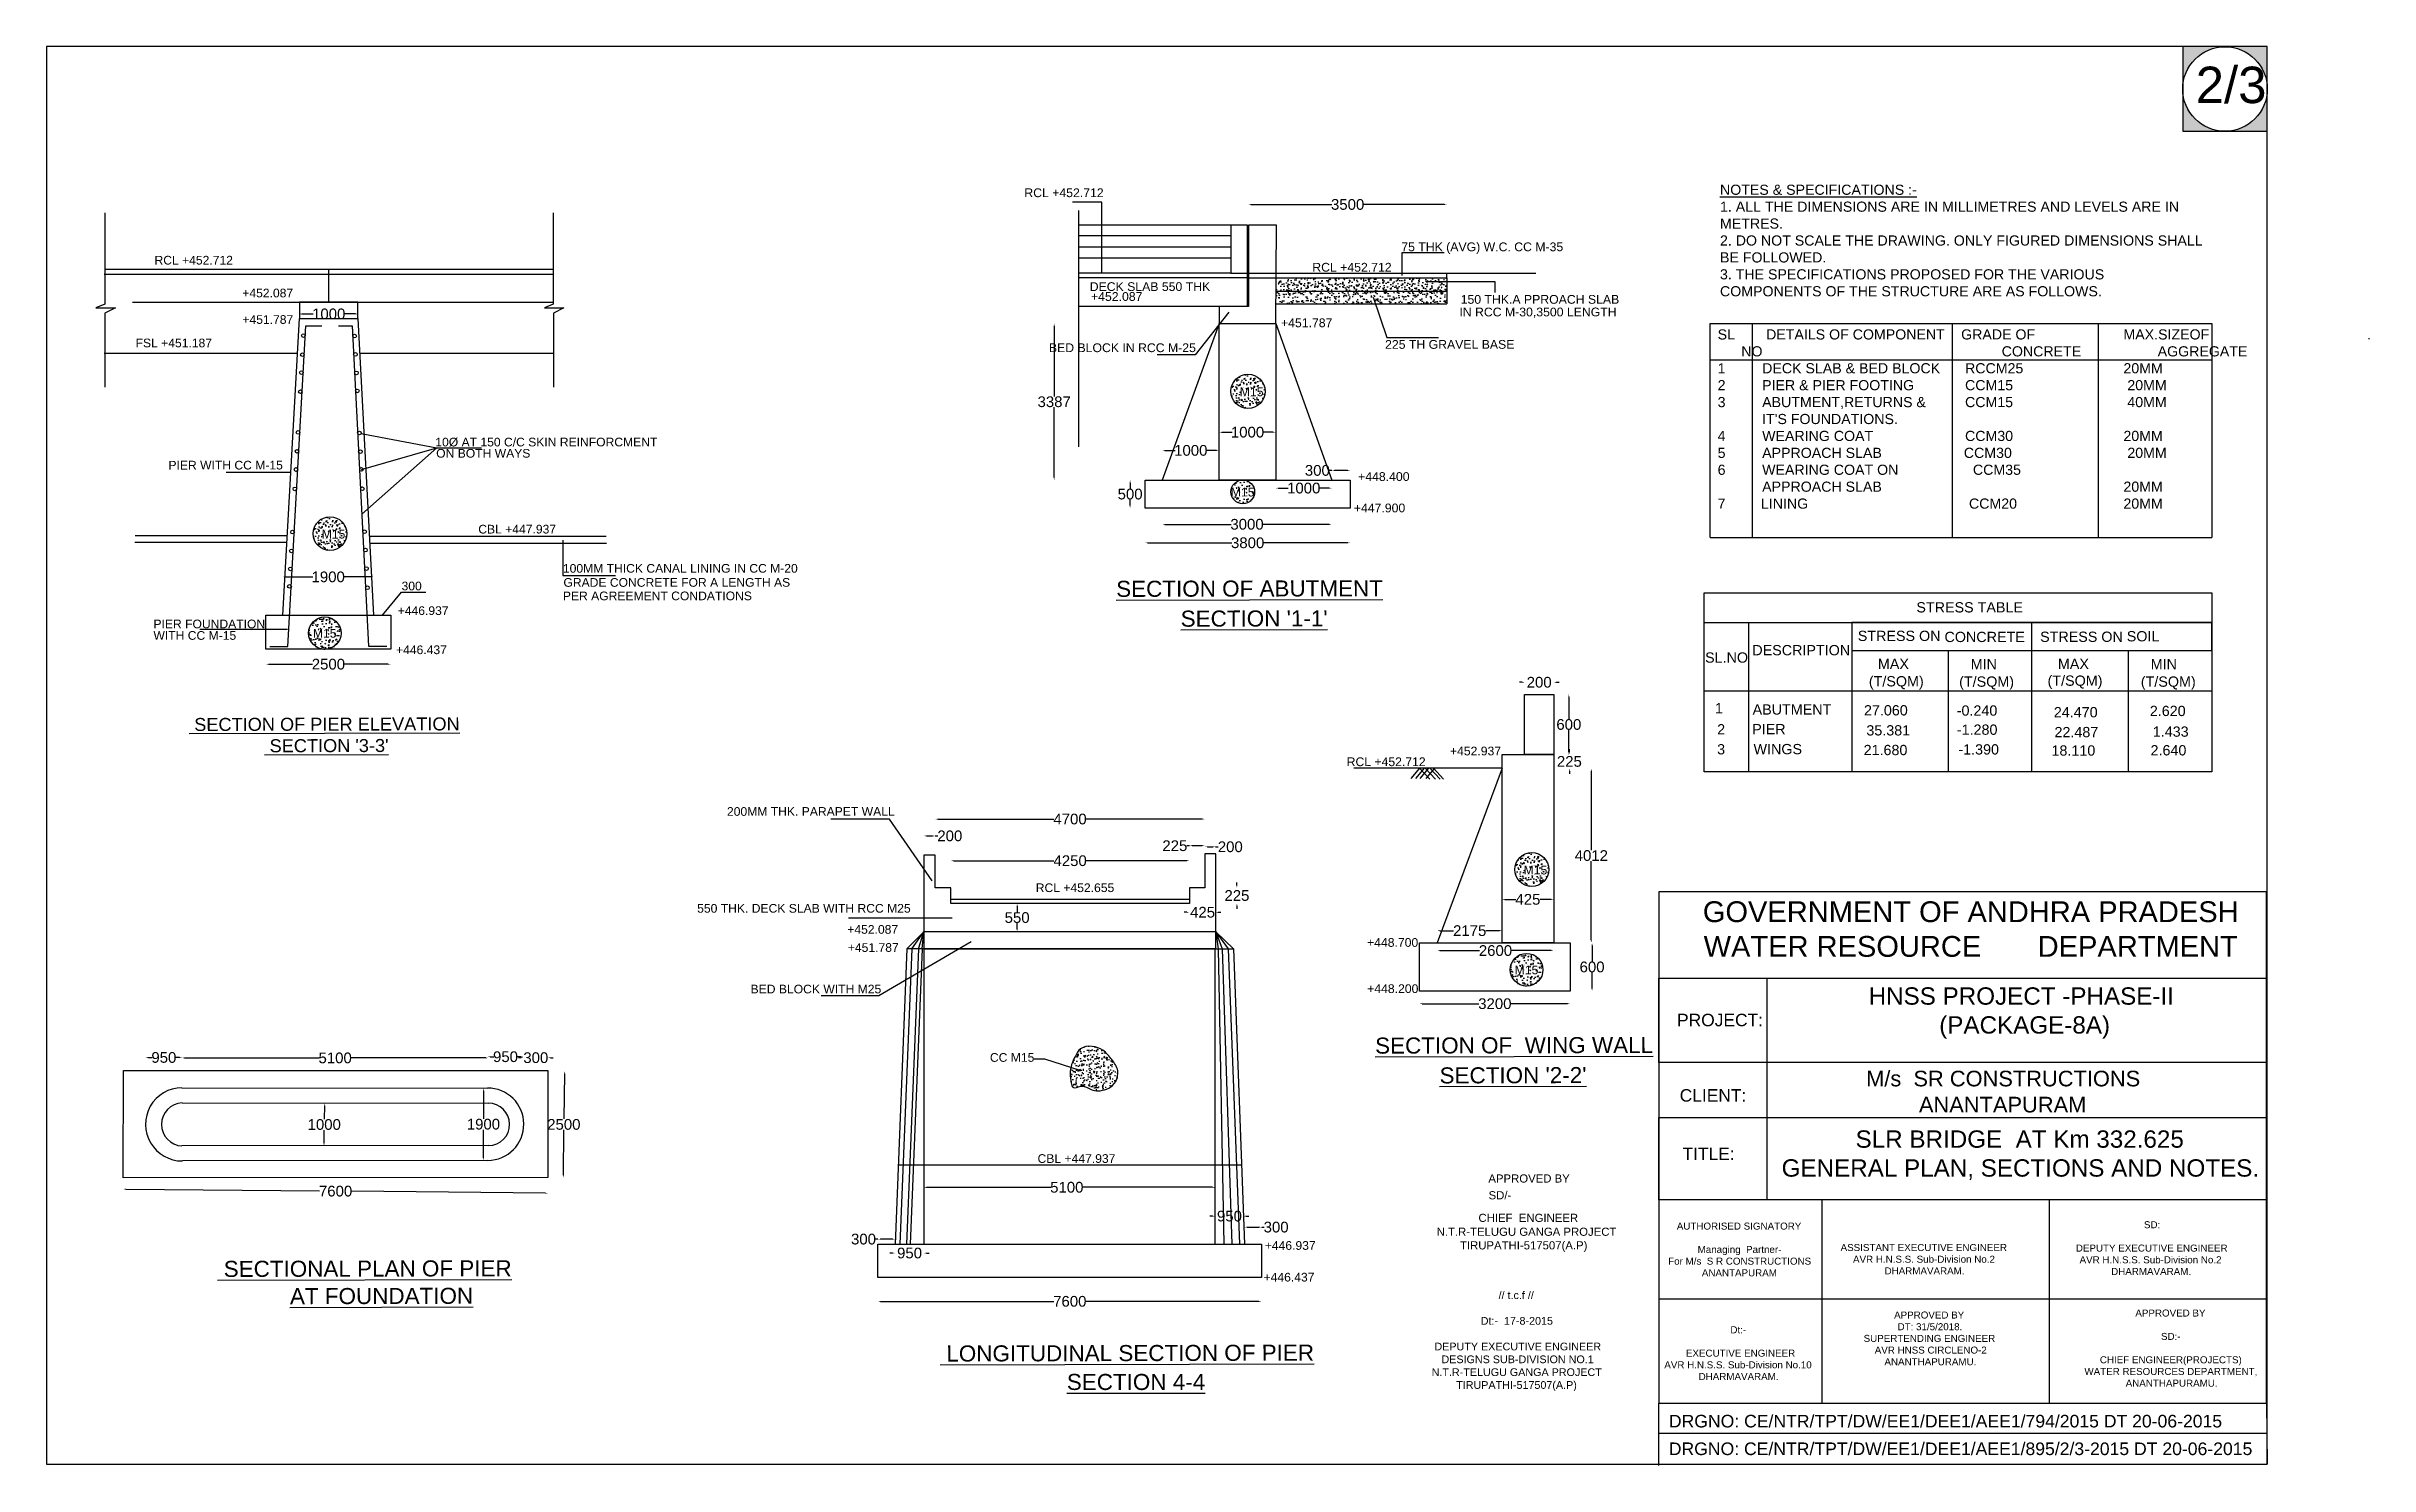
# Model space of a CAD drawing. Header units: inches. Extents: x 413276 to 434974, y -171635 to -158386.
import ezdxf

# ---------------------------------------------------------------- set-up
doc = ezdxf.new("R2010")
doc.units = ezdxf.units.IN
doc.header["$MEASUREMENT"] = 0
for name, color, linetype in [('DIMENSION', 7, 'Continuous'), ('DRAWING', 7, 'Continuous'), ('TEXT', 7, 'Continuous')]:
    doc.layers.add(name, color=color, linetype=linetype)
doc.styles.get("Standard").update_dxf_attribs({"font": 'arial.ttf'})
doc.dimstyles.new('ST100', dxfattribs={"dimtxt": 100, "dimasz": 25, "dimexe": 0, "dimexo": 300, "dimgap": 0.09, "dimtad": 0, "dimtih": 1, "dimtoh": 1, "dimdec": 0, "dimzin": 0, "dimdsep": 46, "dimtxsty": 'Standard', "dimcen": 0, "dimse1": 1, "dimse2": 1, "dimadec": 0, "dimazin": 0, "dimtfac": 1, "dimtdec": 0, "dimtofl": 0, "dimtmove": 0, "dimatfit": 3, "dimfxl": 2000, "dimtolj": 1, "dimtzin": 0, "dimarcsym": 0})

msp = doc.modelspace()

# ---------------------------------------------------------------- texts
at = {"layer": 'DRAWING', "color": 7}
for s, height, p in [('RCL +452.712', 81.871, (422409.3, -159793.2)), (' RCL +452.712', 80.972, (414253.2, -160422.4)), ('75 THK (AVG) W.C. CC M-35', 81.871, (425930.3, -160298.4)), (' RCL +452.712', 81.871, (425067.4, -160488.8)), (' +452.087', 80.97, (415073.3, -160728.8)), ('DECK SLAB 550 THK ', 81.871, (423020.2, -160669.7)), ('+452.087', 81.87, (423032, -160761.9)), ('150 THK.A PPROACH SLAB', 81.871, (426485, -160788.8)), (' +451.787', 80.97, (415074.2, -160976.3)), ('+451.787', 81.87, (424806.5, -161007.4)), ('IN RCC M-30,3500 LENGTH', 81.871, (426473, -160906.6)), ('FSL +451.187', 80.972, (414108.2, -161195.3)), ('BED BLOCK IN RCC M-25', 81.871, (422639, -161240.4)), ('225 TH GRAVEL BASE', 81.871, (425778.9, -161209.2)), ('10Ø AT 150 C/C SKIN REINFORCMENT', 80.972, (416907.7, -162120.6)), ('PIER WITH CC M-15', 80.972, (414415.2, -162336.1)), ('ON BOTH WAYS', 80.972, (416915.7, -162225.5)), ('+448.400', 81.87, (425527, -162443)), ('+447.900', 81.87, (425486.9, -162736.1)), ('CBL +447.937', 80.972, (417309, -162933.6)), ('300', 80.97, (416592.2, -163464.2)), ('100MM THICK CANAL LINING IN CC M-20', 80.972, (418099.4, -163299.8)), ('GRADE CONCRETE FOR A LENGTH AS ', 80.972, (418104.3, -163431.1)), ('PER AGREEMENT CONDATIONS', 80.972, (418099, -163557)), ('PIER FOUNDATION', 80.972, (414275.2, -163818.7)), ('+446.937', 80.97, (416556.5, -163694.3)), ('WITH CC M-15', 80.972, (414274.8, -163926.1)), ('+446.437', 80.97, (416540.8, -164060)), ('RCL +452.712', 81.52, (425420.2, -165105.6)), (' +452.937', 81.52, (426352.7, -165005.3)), ('200MM THK. PARAPET WALL', 81.058, (419631.6, -165569.4)), ('RCL +452.655', 81.058, (422515.9, -166281.5)), ('550 THK. DECK SLAB WITH RCC M25', 81.058, (419353.3, -166474)), ('+452.087', 81.06, (420755.3, -166670.6)), ('+451.787', 81.06, (420760.5, -166839.6)), (' +448.700', 81.52, (425578.7, -166792.6)), ('BED BLOCK WITH M25', 81.058, (419852.3, -167227.5)), (' +448.200', 81.52, (425579.9, -167224.1)), (' CC M15', 81.06, (422056.3, -167866.1)), ('CBL +447.937', 81.058, (422532.8, -168810)), (' +446.937', 81.06, (424623.6, -169621.7)), (' +446.437', 81.06, (424612.3, -169917.5))]:
    msp.add_text(s, height=height, rotation=0.01749, dxfattribs=at).set_placement(p)
at = {"layer": 'DRAWING', "attachment_point": 1}
for s, insert, char_height, width in [('M15', (424421.3, -161569.9), 81.87, 219.895), ('M15', (424337.4, -162506.1), 81.87, 219.895), ('M15', (415847.3, -162899.3), 80.97, 217.482), ('M15', (415764.3, -163825.2), 80.97, 217.482), ('CONCRETE', (431003.9, -163851.3), 95.75, 773.596), ('(T/SQM)', (431966.8, -164259.5), 95.75, 524.715), ('(T/SQM)', (430297.4, -164265.5), 95.75, 524.715), ('(T/SQM)', (431140.7, -164268.5), 95.75, 524.715), ('(T/SQM)', (432837.7, -164268.5), 95.75, 524.715), ('M15', (427072.5, -166035.3), 81.52, 218.953), ('M15', (426988.9, -166967.6), 81.52, 218.953)]:
    msp.add_mtext(s, dxfattribs=dict(at, insert=insert, char_height=char_height, width=width))
at = {"layer": 'TEXT'}
for s, height, p in [('%%USECTION OF ABUTMENT', 150, (423267.5, -163525.5)), ("%%USECTION '1-1'", 150, (423869.6, -163803.7)), ('%%U SECTION OF PIER ELEVATION', 121.458, (414608.6, -164777.6)), ("%%U SECTION '3-3'", 121.458, (415312.6, -164976.3)), ('%%USECTION OF  WING WALL', 150, (425685.8, -167790)), ("%%USECTION '2-2'", 150, (426287.9, -168068.2)), ('%%U SECTIONAL PLAN OF PIER', 150, (414873, -169875.1)), ('%%UAT FOUNDATION', 150, (415550.1, -170129.4)), ('%%U LONGITUDINAL SECTION OF PIER', 150, (421622.7, -170664.8))]:
    msp.add_text(s, height=height, rotation=0.1412, dxfattribs=at).set_placement(p)
for s, height, p in [('STRESS TABLE', 95.752, (430741.1, -163670.6)), ('DESCRIPTION ', 95.752, (429208.9, -164070.6)), ('STRESS ON ', 95.75, (430193.9, -163937)), ('STRESS ON ', 95.75, (431896.6, -163945.3)), ('SOIL ', 95.75, (432706.3, -163940.8)), ('SL.NO ', 95.75, (428767.7, -164139.4)), ('MAX', 95.75, (430381.9, -164198.9)), ('MIN', 95.75, (431248.8, -164202.2)), ('MAX', 95.75, (432063.2, -164198.9)), ('MIN', 95.75, (432930.1, -164202.2)), ('1', 95.8, (428859.4, -164612.7)), ('ABUTMENT ', 95.75, (429211.5, -164624.5)), ('27.060', 95.75, (430251.7, -164632.2)), ('-0.240', 95.75, (431118.3, -164634.3)), ('24.470', 95.75, (432025.1, -164649.9)), ('2.620', 95.75, (432921.6, -164638)), ('3', 95.8, (428880.3, -164996)), ('2', 95.8, (428880.2, -164809.5)), ('PIER', 95.75, (429207.9, -164808.1)), ('WINGS', 95.75, (429220.2, -164994.3)), ('21.680', 95.75, (430248.4, -165002.9)), ('35.381', 95.75, (430274, -164819.3)), ('-1.280', 95.75, (431119.3, -164812.7)), ('-1.390', 95.75, (431133.7, -164997.1)), ('22.487', 95.75, (432031.3, -164835.5)), ('1.433', 95.75, (432949.4, -164831.2)), ('18.110', 95.75, (432003.3, -165007.4)), ('2.640', 95.75, (432928.7, -165005.4)), ('APPROVED BY ', 75.909, (426743.6, -168993.4)), ('SD/-', 75.91, (426745.5, -169150.1)), ('N.T.R-TELUGU GANGA PROJECT', 75.909, (426260.3, -169490.6)), ('TIRUPATHI-517507(A.P)', 75.909, (426478.4, -169617.6))]:
    msp.add_text(s, height=height, dxfattribs=at).set_placement(p)
at = {"layer": 'TEXT', "attachment_point": 1}
for s, insert, char_height, width in [('2/3', (433350.1, -158574.8), 340.55, 643.159), ('{\\LNOTES & SPECIFICATIONS :- \\P}1. ALL THE DIMENSIONS ARE IN MILLIMETRES AND LEVELS ARE IN METRES. \\P2. DO NOT SCALE THE DRAWING. ONLY FIGURED DIMENSIONS SHALL BE FOLLOWED. \\P3. THE SPECIFICATIONS PROPOSED FOR THE VARIOUS COMPONENTS OF THE STRUCTURE ARE AS FOLLOWS.\\P ', (428906.9, -159676.7), 94.753, 4559.416), ("SL^I  DETAILS OF COMPONENT ^IGRADE OF      ^I^IMAX.SIZEOF ^I^I^I^I.                NO^I^I^I^I^I^ICONCRETE^I                   AGGREGATE \\P1^I DECK SLAB & BED BLOCK^I RCCM25^I^I^I20MM\\P2^I PIER & PIER FOOTING^I^I CCM15^I^I^I 20MM\\P3^I ABUTMENT,RETURNS &^I CCM15^I^I^I 40MM \\P^I IT'S FOUNDATIONS.^I^I \\P4 ^I WEARING COAT^I^I^I CCM30^I^I^I20MM\\P5 ^I APPROACH SLAB^I           CCM30 ^I^I^I 20MM\\P6 ^I WEARING COAT ON^I^I   CCM35\\P^I APPROACH SLAB^I^I^I^I^I  ^I20MM \\P7         LINING^I^I^I^I  CCM20^I^I^I20MM ", (428885, -161027.4), 94.7534, 6417.655), ('PROJECT:', (428505.7, -167417.7), 116.28, 1084.925), ('\\pi595.23;M/s  SR CONSTRUCTIONS \\P\\pi1088.5;ANANTAPURAM', (429676.8, -167949.5), 145.973, 3725.068), ('CLIENT:', (428530.4, -168121.5), 116.28, 1084.925), ('\\pi988.64;SLR BRIDGE  AT Km 332.625\\P\\pi297.85;GENERAL PLAN, SECTIONS AND NOTES.', (429184.8, -168506.5), 161.851, 5024.298), ('TITLE:', (428557.1, -168666.4), 116.28, 630.537), ('CHIEF  ENGINEER', (426650.8, -169285.1), 75.909, 2131.939), ('\\pi1061;AUTHORISED SIGNATORY\\P\\pi1642.2;\\P\\pi1255.7;Managing  Partner-\\P\\pi980.47;For M/s  S R CONSTRUCTIONS\\P\\pi1295.2;ANANTAPURAM', (427442.5, -169367.2), 65.434, 3284.303), ('\\pi1557.3; SD: \\P\\pi1642.2;\\P\\pi921.47; DEPUTY EXECUTIVE ENGINEER\\P\\pi981.61;AVR H.N.S.S. Sub-Division No.2\\P\\pi1276.4;DHARMAVARAM.', (431284.1, -169354.4), 65.434, 3284.303), ('\\pi1642.2;\\P\\P\\pi865.59;ASSISTANT EXECUTIVE ENGINEER\\P\\pi981.61;AVR H.N.S.S. Sub-Division No.2\\P\\pi1276.4;DHARMAVARAM.', (429167.9, -169349.3), 65.434, 3284.303), ('\\pi1638.9;// t.c.f //\\P\\pi1803.4;\\P\\pi1471.7;Dt:-  17-8-2015\\P\\pi1803.4;\\P\\pi1012; DEPUTY EXECUTIVE ENGINEER\\P\\pi1105.3;DESIGNS SUB-DIVISION NO.1\\P\\pi1013.5;N.T.R-TELUGU GANGA PROJECT\\P\\pi1243;TIRUPATHI-517507(A.P)', (425200.1, -170009.1), 71.86, 3606.852), ('\\pi1314.8;APPROVED BY\\P\\pi1347.3;DT: 31/5/2018.  \\P\\pi1030.2;SUPERTENDING ENGINEER                \\P\\pi1108.7; AVR HNSS CIRCLENO-2\\P\\pi0;^I^I^I^I       ANANTHAPURAMU.', (429218.3, -170197.5), 65.434, 3284.303), ('\\pi1314.8;APPROVED BY\\P\\pi1642.2;\\P\\pi1554.2;SD:-\\P\\pi1616.8;  \\P\\pi983.31;CHIEF ENGINEER(PROJECTS)                \\P\\pi839.25;WATER RESOURCES DEPARTMENT,\\P\\pi0;^I^I^I^I       ANANTHAPURAMU.', (431471.7, -170179), 65.434, 3284.303), ('\\pi1573.5;Dt:- \\P\\pi1642.2;\\P\\pi1106.9;  EXECUTIVE ENGINEER\\P\\pi955.97;AVR H.N.S.S. Sub-Division No.10\\P\\pi1276.4;DHARMAVARAM.', (427430.9, -170335.4), 65.434, 3284.303), ('{\\L SECTION 4-4 }', (422748, -170780.2), 150, 1556.843), ('\\pi778.24;DRGNO: CE/NTR/TPT/DW/EE1/DEE1/AEE1/794/2015 DT 20-06-2015', (427651.1, -171162.2), 117.604, 6705.219), ('\\pi636.69;DRGNO: CE/NTR/TPT/DW/EE1/DEE1/AEE1/895/2/3-2015 DT 20-06-2015', (427791.9, -171420.3), 117.604, 6705.219)]:
    msp.add_mtext(s, dxfattribs=dict(at, insert=insert, char_height=char_height, width=width))
at = {"layer": 'TEXT', "color": 7, "width": 5538.946, "attachment_point": 5}
for s, insert, char_height in [('GOVERNMENT OF ANDHRA PRADESH\\PWATER RESOURCE       DEPARTMENT', (431248.9, -166628), 194.221), ('HNSS PROJECT -PHASE-II\\P (PACKAGE-8A)', (431720.9, -167411.1), 161.851)]:
    msp.add_mtext(s, dxfattribs=dict(at, insert=insert, char_height=char_height))

# ---------------------------------------------------------------- blocks, each defined once
blk = doc.blocks.new('*D45')
at = {"layer": 'Defpoints', "color": 0, "ltscale": 0.4, "transparency": 16777216}
for p in [(415637, -160975), (416187, -160884), (416187, -160979)]:
    blk.add_point(p, dxfattribs=at)
at = {"layer": 'TEXT', "color": 0, "lineweight": -2, "ltscale": 0.4, "transparency": 16777216}
for p, q in [((415662, -160884), (415767, -160884)), ((416162, -160884), (416056, -160884))]:
    blk.add_line(p, q, dxfattribs=at)
at = {"layer": 'TEXT', "color": 0, "ltscale": 0.4, "transparency": 16777216}
for points in [[(415662, -160880), (415662, -160888), (415637, -160884)], [(416162, -160880), (416162, -160888), (416187, -160884)]]:
    blk.add_solid(points, dxfattribs=at)
at = {"layer": 'TEXT', "color": 0, "ltscale": 0.4, "transparency": 16777216, "insert": (415912, -160884), "char_height": 100, "attachment_point": 5}
blk.add_mtext('\\A1;1000', dxfattribs=at)
blk = doc.blocks.new('*D46')
at = {"layer": 'Defpoints', "color": 0, "ltscale": 0.4, "transparency": 16777216}
for p in [(416331, -163339), (415482, -163696), (416331, -163696)]:
    blk.add_point(p, dxfattribs=at)
at = {"layer": 'TEXT', "color": 0, "lineweight": -2, "ltscale": 0.4, "transparency": 16777216}
for p, q in [((415507, -163339), (415762, -163339)), ((416306, -163339), (416051, -163339))]:
    blk.add_line(p, q, dxfattribs=at)
at = {"layer": 'TEXT', "color": 0, "ltscale": 0.4, "transparency": 16777216}
for points in [[(415507, -163335), (415507, -163343), (415482, -163339)], [(416306, -163335), (416306, -163343), (416331, -163339)]]:
    blk.add_solid(points, dxfattribs=at)
at = {"layer": 'TEXT', "color": 0, "ltscale": 0.4, "transparency": 16777216, "insert": (415907, -163339), "char_height": 100, "attachment_point": 5}
blk.add_mtext('\\A1;1900', dxfattribs=at)
blk = doc.blocks.new('*D47')
at = {"layer": 'Defpoints', "color": 0, "ltscale": 0.4, "transparency": 16777216}
for p in [(415326, -164015), (416492, -164015), (416492, -164154)]:
    blk.add_point(p, dxfattribs=at)
at = {"layer": 'TEXT', "color": 0, "lineweight": -2, "ltscale": 0.4, "transparency": 16777216}
for p, q in [((415351, -164154), (415759, -164154)), ((416467, -164154), (416059, -164154))]:
    blk.add_line(p, q, dxfattribs=at)
at = {"layer": 'TEXT', "color": 0, "ltscale": 0.4, "transparency": 16777216}
for points in [[(415351, -164150), (415351, -164158), (415326, -164154)], [(416467, -164150), (416467, -164158), (416492, -164154)]]:
    blk.add_solid(points, dxfattribs=at)
at = {"layer": 'TEXT', "color": 0, "ltscale": 0.4, "transparency": 16777216, "insert": (415909, -164154), "char_height": 100, "attachment_point": 5}
blk.add_mtext('\\A1;2500', dxfattribs=at)
blk = doc.blocks.new('*D51')
at = {"layer": 'Defpoints', "color": 0, "ltscale": 0.4, "transparency": 16777216}
for p in [(426356, -159862), (424503, -160056), (426356, -160502)]:
    blk.add_point(p, dxfattribs=at)
at = {"layer": 'DIMENSION', "color": 0, "lineweight": -2, "ltscale": 0.4, "transparency": 16777216}
for p, q in [((424528, -159862), (425280, -159862)), ((426331, -159862), (425579, -159862))]:
    blk.add_line(p, q, dxfattribs=at)
at = {"layer": 'DIMENSION', "color": 0, "ltscale": 0.4, "transparency": 16777216}
for points in [[(424528, -159857), (424528, -159866), (424503, -159862)], [(426331, -159857), (426331, -159866), (426356, -159862)]]:
    blk.add_solid(points, dxfattribs=at)
at = {"layer": 'DIMENSION', "color": 0, "ltscale": 0.4, "transparency": 16777216, "insert": (425429, -159862), "char_height": 100, "attachment_point": 5}
blk.add_mtext('\\A1;3500', dxfattribs=at)
blk = doc.blocks.new('*D52')
at = {"layer": 'Defpoints', "color": 0, "ltscale": 0.4, "transparency": 16777216}
for p in [(424230, -161988), (424758, -161988), (424758, -161988)]:
    blk.add_point(p, dxfattribs=at)
at = {"layer": 'DIMENSION', "color": 0, "lineweight": -2, "ltscale": 0.4, "transparency": 16777216}
for p, q in [((424255, -161988), (424349, -161988)), ((424733, -161988), (424639, -161988))]:
    blk.add_line(p, q, dxfattribs=at)
at = {"layer": 'DIMENSION', "color": 0, "ltscale": 0.4, "transparency": 16777216}
for points in [[(424255, -161984), (424255, -161992), (424230, -161988)], [(424733, -161984), (424733, -161992), (424758, -161988)]]:
    blk.add_solid(points, dxfattribs=at)
at = {"layer": 'DIMENSION', "color": 0, "ltscale": 0.4, "transparency": 16777216, "insert": (424494, -161988), "char_height": 100, "attachment_point": 5}
blk.add_mtext('\\A1;1000', dxfattribs=at)
blk = doc.blocks.new('*D53')
at = {"layer": 'Defpoints', "color": 0, "ltscale": 0.4, "transparency": 16777216}
for p in [(423697, -162158), (423697, -162434), (424230, -162434)]:
    blk.add_point(p, dxfattribs=at)
at = {"layer": 'DIMENSION', "color": 0, "lineweight": -2, "ltscale": 0.4, "transparency": 16777216}
for p, q in [((423722, -162158), (423819, -162158)), ((424205, -162158), (424108, -162158))]:
    blk.add_line(p, q, dxfattribs=at)
at = {"layer": 'DIMENSION', "color": 0, "ltscale": 0.4, "transparency": 16777216}
for points in [[(423722, -162154), (423722, -162162), (423697, -162158)], [(424205, -162154), (424205, -162162), (424230, -162158)]]:
    blk.add_solid(points, dxfattribs=at)
at = {"layer": 'DIMENSION', "color": 0, "ltscale": 0.4, "transparency": 16777216, "insert": (423964, -162158), "char_height": 100, "attachment_point": 5}
blk.add_mtext('\\A1;1000', dxfattribs=at)
blk = doc.blocks.new('*D54')
at = {"layer": 'Defpoints', "color": 0, "ltscale": 0.4, "transparency": 16777216}
for p in [(424758, -162434), (425281, -162434), (425281, -162510)]:
    blk.add_point(p, dxfattribs=at)
at = {"layer": 'DIMENSION', "color": 0, "lineweight": -2, "ltscale": 0.4, "transparency": 16777216}
for p, q in [((424783, -162510), (424875, -162510)), ((425256, -162510), (425164, -162510))]:
    blk.add_line(p, q, dxfattribs=at)
at = {"layer": 'DIMENSION', "color": 0, "ltscale": 0.4, "transparency": 16777216}
for points in [[(424783, -162506), (424783, -162514), (424758, -162510)], [(425256, -162506), (425256, -162514), (425281, -162510)]]:
    blk.add_solid(points, dxfattribs=at)
at = {"layer": 'DIMENSION', "color": 0, "ltscale": 0.4, "transparency": 16777216, "insert": (425019, -162510), "char_height": 100, "attachment_point": 5}
blk.add_mtext('\\A1;1000', dxfattribs=at)
blk = doc.blocks.new('*D55')
at = {"layer": 'Defpoints', "color": 0, "ltscale": 0.4, "transparency": 16777216}
for p in [(425281, -162345), (425281, -162434), (425454, -162434)]:
    blk.add_point(p, dxfattribs=at)
at = {"layer": 'DIMENSION', "color": 0, "lineweight": -2, "ltscale": 0.4, "transparency": 16777216}
for p, q in [((425281, -162345), (425256, -162345)), ((425428, -162345), (425306, -162345))]:
    blk.add_line(p, q, dxfattribs=at)
at = {"layer": 'DIMENSION', "color": 0, "ltscale": 0.4, "transparency": 16777216}
for points in [[(425306, -162340), (425306, -162349), (425281, -162345)], [(425428, -162340), (425428, -162349), (425454, -162345)]]:
    blk.add_solid(points, dxfattribs=at)
at = {"layer": 'DIMENSION', "color": 0, "ltscale": 0.4, "transparency": 16777216, "insert": (425146, -162345), "char_height": 100, "attachment_point": 5}
blk.add_mtext('\\A1;300', dxfattribs=at)
blk = doc.blocks.new('*D56')
at = {"layer": 'Defpoints', "color": 0, "ltscale": 0.4, "transparency": 16777216}
for p in [(423536, -162434), (423397, -162698), (423536, -162698)]:
    blk.add_point(p, dxfattribs=at)
at = {"layer": 'DIMENSION', "color": 0, "lineweight": -2, "ltscale": 0.4, "transparency": 16777216}
for p, q in [((423397, -162459), (423397, -162515)), ((423397, -162673), (423397, -162617))]:
    blk.add_line(p, q, dxfattribs=at)
at = {"layer": 'DIMENSION', "color": 0, "ltscale": 0.4, "transparency": 16777216}
for points in [[(423393, -162459), (423401, -162459), (423397, -162434)], [(423393, -162673), (423401, -162673), (423397, -162698)]]:
    blk.add_solid(points, dxfattribs=at)
at = {"layer": 'DIMENSION', "color": 0, "ltscale": 0.4, "transparency": 16777216, "insert": (423397, -162566), "char_height": 100, "attachment_point": 5}
blk.add_mtext('\\A1;500', dxfattribs=at)
blk = doc.blocks.new('*D48')
at = {"layer": 'Defpoints', "color": 0, "ltscale": 0.4, "transparency": 16777216}
for p in [(423697, -162434), (425281, -162434), (425281, -162848)]:
    blk.add_point(p, dxfattribs=at)
at = {"layer": 'DIMENSION', "color": 0, "lineweight": -2, "ltscale": 0.4, "transparency": 16777216}
for p, q in [((423722, -162848), (424340, -162848)), ((425256, -162848), (424638, -162848))]:
    blk.add_line(p, q, dxfattribs=at)
at = {"layer": 'DIMENSION', "color": 0, "ltscale": 0.4, "transparency": 16777216}
for points in [[(423722, -162844), (423722, -162852), (423697, -162848)], [(425256, -162844), (425256, -162852), (425281, -162848)]]:
    blk.add_solid(points, dxfattribs=at)
at = {"layer": 'DIMENSION', "color": 0, "ltscale": 0.4, "transparency": 16777216, "insert": (424489, -162848), "char_height": 100, "attachment_point": 5}
blk.add_mtext('\\A1;3000', dxfattribs=at)
blk = doc.blocks.new('*D50')
at = {"layer": 'Defpoints', "color": 0, "ltscale": 0.4, "transparency": 16777216}
for p in [(423536, -162698), (425454, -162698), (425454, -163021)]:
    blk.add_point(p, dxfattribs=at)
at = {"layer": 'DIMENSION', "color": 0, "lineweight": -2, "ltscale": 0.4, "transparency": 16777216}
for p, q in [((423562, -163021), (424346, -163021)), ((425428, -163021), (424644, -163021))]:
    blk.add_line(p, q, dxfattribs=at)
at = {"layer": 'DIMENSION', "color": 0, "ltscale": 0.4, "transparency": 16777216}
for points in [[(423562, -163017), (423562, -163025), (423536, -163021)], [(425428, -163017), (425428, -163025), (425454, -163021)]]:
    blk.add_solid(points, dxfattribs=at)
at = {"layer": 'DIMENSION', "color": 0, "ltscale": 0.4, "transparency": 16777216, "insert": (424495, -163021), "char_height": 100, "attachment_point": 5}
blk.add_mtext('\\A1;3800', dxfattribs=at)
blk = doc.blocks.new('*D49')
at = {"layer": 'Defpoints', "color": 0, "ltscale": 0.4, "transparency": 16777216}
for p in [(422688, -160973), (424235, -160973), (423536, -162434)]:
    blk.add_point(p, dxfattribs=at)
at = {"layer": 'DIMENSION', "color": 0, "lineweight": -2, "ltscale": 0.4, "transparency": 16777216}
for p, q in [((422688, -160998), (422688, -161653)), ((422688, -162409), (422688, -161755))]:
    blk.add_line(p, q, dxfattribs=at)
at = {"layer": 'DIMENSION', "color": 0, "ltscale": 0.4, "transparency": 16777216}
for points in [[(422683, -160998), (422692, -160998), (422688, -160973)], [(422683, -162409), (422692, -162409), (422688, -162434)]]:
    blk.add_solid(points, dxfattribs=at)
at = {"layer": 'DIMENSION', "color": 0, "ltscale": 0.4, "transparency": 16777216, "insert": (422688, -161704), "char_height": 100, "attachment_point": 5}
blk.add_mtext('\\A1;3387', dxfattribs=at)
blk = doc.blocks.new('*D57')
at = {"layer": 'Defpoints', "color": 0, "ltscale": 0.4, "transparency": 16777216}
for p in [(415861, -168252), (415872, -168252), (415864, -168652)]:
    blk.add_point(p, dxfattribs=at)
at = {"layer": 'DRAWING', "color": 0, "lineweight": -2, "ltscale": 0.4, "transparency": 16777216}
for p, q in [((415872, -168277), (415870, -168401)), ((415868, -168627), (415869, -168503))]:
    blk.add_line(p, q, dxfattribs=at)
at = {"layer": 'DRAWING', "color": 0, "ltscale": 0.4, "transparency": 16777216}
for points in [[(415867, -168277), (415876, -168278), (415872, -168252)], [(415864, -168627), (415872, -168627), (415868, -168652)]]:
    blk.add_solid(points, dxfattribs=at)
at = {"layer": 'DRAWING', "color": 0, "ltscale": 0.4, "transparency": 16777216, "insert": (415870, -168452), "char_height": 100, "attachment_point": 5}
blk.add_mtext('\\A1;1000', dxfattribs=at)
blk = doc.blocks.new('*D58')
at = {"layer": 'Defpoints', "color": 0, "ltscale": 0.4, "transparency": 16777216}
for p in [(418076, -167952), (418075, -168949), (418104, -168949)]:
    blk.add_point(p, dxfattribs=at)
at = {"layer": 'DRAWING', "color": 0, "lineweight": -2, "ltscale": 0.4, "transparency": 16777216}
for p, q in [((418113, -167977), (418109, -168400)), ((418104, -168924), (418108, -168502))]:
    blk.add_line(p, q, dxfattribs=at)
at = {"layer": 'DRAWING', "color": 0, "ltscale": 0.4, "transparency": 16777216}
for points in [[(418109, -167977), (418117, -167977), (418113, -167952)], [(418100, -168924), (418108, -168925), (418104, -168949)]]:
    blk.add_solid(points, dxfattribs=at)
at = {"layer": 'DRAWING', "color": 0, "ltscale": 0.4, "transparency": 16777216, "insert": (418108, -168451), "char_height": 100, "attachment_point": 5}
blk.add_mtext('\\A1;2500', dxfattribs=at)
blk = doc.blocks.new('*D59')
at = {"layer": 'Defpoints', "color": 0, "ltscale": 0.4, "transparency": 16777216}
for p in [(413991, -169064), (417961, -169063), (417961, -169093)]:
    blk.add_point(p, dxfattribs=at)
at = {"layer": 'DRAWING', "color": 0, "lineweight": -2, "ltscale": 0.4, "transparency": 16777216}
for p, q in [((414016, -169055), (415827, -169072)), ((417936, -169093), (416125, -169075))]:
    blk.add_line(p, q, dxfattribs=at)
at = {"layer": 'DRAWING', "color": 0, "ltscale": 0.4, "transparency": 16777216}
for points in [[(414016, -169051), (414016, -169059), (413991, -169054)], [(417936, -169089), (417936, -169097), (417961, -169093)]]:
    blk.add_solid(points, dxfattribs=at)
at = {"layer": 'DRAWING', "color": 0, "ltscale": 0.4, "transparency": 16777216, "insert": (415976, -169074), "char_height": 100, "attachment_point": 5}
blk.add_mtext('\\A1;7600', dxfattribs=at)
blk = doc.blocks.new('*D60')
at = {"layer": 'Defpoints', "color": 0, "ltscale": 0.4, "transparency": 16777216}
for p in [(414201, -167826), (414543, -168249), (414201, -168453)]:
    blk.add_point(p, dxfattribs=at)
at = {"layer": 'DRAWING', "color": 0, "lineweight": -2, "ltscale": 0.4, "transparency": 16777216}
for p, q in [((414226, -167826), (414262, -167826)), ((414518, -167826), (414482, -167826))]:
    blk.add_line(p, q, dxfattribs=at)
at = {"layer": 'DRAWING', "color": 0, "ltscale": 0.4, "transparency": 16777216}
for points in [[(414226, -167822), (414226, -167831), (414201, -167826)], [(414518, -167822), (414518, -167831), (414543, -167826)]]:
    blk.add_solid(points, dxfattribs=at)
at = {"layer": 'DRAWING', "color": 0, "ltscale": 0.4, "transparency": 16777216, "insert": (414372, -167826), "char_height": 100, "attachment_point": 5}
blk.add_mtext('\\A1;950', dxfattribs=at)
blk = doc.blocks.new('*D61')
at = {"layer": 'Defpoints', "color": 0, "ltscale": 0.4, "transparency": 16777216}
for p in [(417403, -167830), (414541, -168249), (417403, -168252)]:
    blk.add_point(p, dxfattribs=at)
at = {"layer": 'DRAWING', "color": 0, "lineweight": -2, "ltscale": 0.4, "transparency": 16777216}
for p, q in [((414566, -167830), (415823, -167830)), ((417378, -167830), (416121, -167830))]:
    blk.add_line(p, q, dxfattribs=at)
at = {"layer": 'DRAWING', "color": 0, "ltscale": 0.4, "transparency": 16777216}
for points in [[(414566, -167826), (414566, -167834), (414541, -167830)], [(417378, -167826), (417378, -167834), (417403, -167830)]]:
    blk.add_solid(points, dxfattribs=at)
at = {"layer": 'DRAWING', "color": 0, "ltscale": 0.4, "transparency": 16777216, "insert": (415972, -167830), "char_height": 100, "attachment_point": 5}
blk.add_mtext('\\A1;5100', dxfattribs=at)
blk = doc.blocks.new('*D62')
at = {"layer": 'Defpoints', "color": 0, "ltscale": 0.4, "transparency": 16777216}
for p in [(417730, -167819), (417396, -168111), (417730, -168396)]:
    blk.add_point(p, dxfattribs=at)
at = {"layer": 'DRAWING', "color": 0, "lineweight": -2, "ltscale": 0.4, "transparency": 16777216}
for p, q in [((417421, -167819), (417453, -167819)), ((417705, -167819), (417673, -167819))]:
    blk.add_line(p, q, dxfattribs=at)
at = {"layer": 'DRAWING', "color": 0, "ltscale": 0.4, "transparency": 16777216}
for points in [[(417421, -167815), (417421, -167823), (417396, -167819)], [(417705, -167815), (417705, -167823), (417730, -167819)]]:
    blk.add_solid(points, dxfattribs=at)
at = {"layer": 'DRAWING', "color": 0, "ltscale": 0.4, "transparency": 16777216, "insert": (417563, -167819), "char_height": 100, "attachment_point": 5}
blk.add_mtext('\\A1;950', dxfattribs=at)
blk = doc.blocks.new('*D63')
at = {"layer": 'Defpoints', "color": 0, "ltscale": 0.4, "transparency": 16777216}
for p in [(417958, -167828), (417734, -168446), (417958, -168447)]:
    blk.add_point(p, dxfattribs=at)
at = {"layer": 'DRAWING', "color": 0, "lineweight": -2, "ltscale": 0.4, "transparency": 16777216}
for p, q in [((417709, -167828), (417684, -167828)), ((417983, -167828), (418008, -167828))]:
    blk.add_line(p, q, dxfattribs=at)
at = {"layer": 'DRAWING', "color": 0, "ltscale": 0.4, "transparency": 16777216}
for points in [[(417709, -167824), (417709, -167832), (417734, -167828)], [(417983, -167824), (417983, -167832), (417958, -167828)]]:
    blk.add_solid(points, dxfattribs=at)
at = {"layer": 'DRAWING', "color": 0, "ltscale": 0.4, "transparency": 16777216, "insert": (417846, -167828), "char_height": 100, "attachment_point": 5}
blk.add_mtext('\\A1;300', dxfattribs=at)
blk = doc.blocks.new('*D64')
at = {"layer": 'Defpoints', "color": 0, "ltscale": 0.4, "transparency": 16777216}
for p in [(417396, -168111), (417357, -168787), (417399, -168787)]:
    blk.add_point(p, dxfattribs=at)
at = {"layer": 'DRAWING', "color": 0, "lineweight": -2, "ltscale": 0.4, "transparency": 16777216}
for p, q in [((417357, -168136), (417357, -168398)), ((417357, -168762), (417357, -168500))]:
    blk.add_line(p, q, dxfattribs=at)
at = {"layer": 'DRAWING', "color": 0, "ltscale": 0.4, "transparency": 16777216}
for points in [[(417352, -168136), (417361, -168136), (417357, -168111)], [(417352, -168762), (417361, -168762), (417357, -168787)]]:
    blk.add_solid(points, dxfattribs=at)
at = {"layer": 'DRAWING', "color": 0, "ltscale": 0.4, "transparency": 16777216, "insert": (417357, -168449), "char_height": 100, "attachment_point": 5}
blk.add_mtext('\\A1;1900', dxfattribs=at)
blk = doc.blocks.new('*D74')
at = {"layer": 'Defpoints', "color": 0, "ltscale": 0.4, "transparency": 16777216}
for p in [(421577, -165757), (421471, -165937), (421577, -165937)]:
    blk.add_point(p, dxfattribs=at)
at = {"layer": 'DIMENSION', "color": 0, "lineweight": -2, "ltscale": 0.4, "transparency": 16777216}
for p, q in [((421496, -165757), (421552, -165757)), ((421577, -165757), (421602, -165757))]:
    blk.add_line(p, q, dxfattribs=at)
at = {"layer": 'DIMENSION', "color": 0, "ltscale": 0.4, "transparency": 16777216}
for points in [[(421496, -165753), (421496, -165762), (421471, -165757)], [(421552, -165753), (421552, -165762), (421577, -165757)]]:
    blk.add_solid(points, dxfattribs=at)
at = {"layer": 'DIMENSION', "color": 0, "ltscale": 0.4, "transparency": 16777216, "insert": (421713, -165757), "char_height": 100, "attachment_point": 5}
blk.add_mtext('\\A1;200', dxfattribs=at)
blk = doc.blocks.new('*D75')
at = {"layer": 'Defpoints', "color": 0, "ltscale": 0.4, "transparency": 16777216}
for p in [(423952, -165989), (421723, -166243), (423952, -166241)]:
    blk.add_point(p, dxfattribs=at)
at = {"layer": 'DIMENSION', "color": 0, "lineweight": -2, "ltscale": 0.4, "transparency": 16777216}
for p, q in [((421748, -165989), (422686, -165989)), ((423927, -165989), (422988, -165989))]:
    blk.add_line(p, q, dxfattribs=at)
at = {"layer": 'DIMENSION', "color": 0, "ltscale": 0.4, "transparency": 16777216}
for points in [[(421748, -165985), (421748, -165993), (421723, -165989)], [(423927, -165985), (423927, -165993), (423952, -165989)]]:
    blk.add_solid(points, dxfattribs=at)
at = {"layer": 'DIMENSION', "color": 0, "ltscale": 0.4, "transparency": 16777216, "insert": (422837, -165989), "char_height": 100, "attachment_point": 5}
blk.add_mtext('\\A1;4250', dxfattribs=at)
blk = doc.blocks.new('*D76')
at = {"layer": 'Defpoints', "color": 0, "ltscale": 0.4, "transparency": 16777216}
for p in [(424096, -165600), (421577, -165937), (424096, -166310)]:
    blk.add_point(p, dxfattribs=at)
at = {"layer": 'DIMENSION', "color": 0, "lineweight": -2, "ltscale": 0.4, "transparency": 16777216}
for p, q in [((421602, -165600), (422685, -165600)), ((424071, -165600), (422988, -165600))]:
    blk.add_line(p, q, dxfattribs=at)
at = {"layer": 'DIMENSION', "color": 0, "ltscale": 0.4, "transparency": 16777216}
for points in [[(421602, -165596), (421602, -165604), (421577, -165600)], [(424071, -165596), (424071, -165604), (424096, -165600)]]:
    blk.add_solid(points, dxfattribs=at)
at = {"layer": 'DIMENSION', "color": 0, "ltscale": 0.4, "transparency": 16777216, "insert": (422836, -165600), "char_height": 100, "attachment_point": 5}
blk.add_mtext('\\A1;4700', dxfattribs=at)
blk = doc.blocks.new('*D77')
at = {"layer": 'Defpoints', "color": 0, "ltscale": 0.4, "transparency": 16777216}
for p in [(423952, -165849), (423952, -165989), (424096, -165982)]:
    blk.add_point(p, dxfattribs=at)
at = {"layer": 'DIMENSION', "color": 0, "lineweight": -2, "ltscale": 0.4, "transparency": 16777216}
for p, q in [((423952, -165849), (423927, -165849)), ((424071, -165849), (423977, -165849))]:
    blk.add_line(p, q, dxfattribs=at)
at = {"layer": 'DIMENSION', "color": 0, "ltscale": 0.4, "transparency": 16777216}
for points in [[(423977, -165845), (423977, -165853), (423952, -165849)], [(424071, -165845), (424071, -165853), (424096, -165849)]]:
    blk.add_solid(points, dxfattribs=at)
at = {"layer": 'DIMENSION', "color": 0, "ltscale": 0.4, "transparency": 16777216, "insert": (423815, -165849), "char_height": 100, "attachment_point": 5}
blk.add_mtext('\\A1;225', dxfattribs=at)
blk = doc.blocks.new('*D78')
at = {"layer": 'Defpoints', "color": 0, "ltscale": 0.4, "transparency": 16777216}
for p in [(424096, -165926), (424196, -165859), (424196, -165926)]:
    blk.add_point(p, dxfattribs=at)
at = {"layer": 'DIMENSION', "color": 0, "lineweight": -2, "ltscale": 0.4, "transparency": 16777216}
for p, q in [((424121, -165859), (424171, -165859)), ((424196, -165859), (424221, -165859))]:
    blk.add_line(p, q, dxfattribs=at)
at = {"layer": 'DIMENSION', "color": 0, "ltscale": 0.4, "transparency": 16777216}
for points in [[(424121, -165855), (424121, -165863), (424096, -165859)], [(424171, -165855), (424171, -165863), (424196, -165859)]]:
    blk.add_solid(points, dxfattribs=at)
at = {"layer": 'DIMENSION', "color": 0, "ltscale": 0.4, "transparency": 16777216, "insert": (424333, -165859), "char_height": 100, "attachment_point": 5}
blk.add_mtext('\\A1;200', dxfattribs=at)
blk = doc.blocks.new('*D66')
at = {"layer": 'Defpoints', "color": 0, "ltscale": 0.4, "transparency": 16777216}
for p in [(423952, -166387), (424196, -166387), (424196, -166470)]:
    blk.add_point(p, dxfattribs=at)
at = {"layer": 'DIMENSION', "color": 0, "lineweight": -2, "ltscale": 0.4, "transparency": 16777216}
for p, q in [((423927, -166470), (423902, -166470)), ((424221, -166470), (424246, -166470))]:
    blk.add_line(p, q, dxfattribs=at)
at = {"layer": 'DIMENSION', "color": 0, "ltscale": 0.4, "transparency": 16777216}
for points in [[(423927, -166466), (423927, -166474), (423952, -166470)], [(424221, -166466), (424221, -166474), (424196, -166470)]]:
    blk.add_solid(points, dxfattribs=at)
at = {"layer": 'DIMENSION', "color": 0, "ltscale": 0.4, "transparency": 16777216, "insert": (424074, -166470), "char_height": 100, "attachment_point": 5}
blk.add_mtext('\\A1;425', dxfattribs=at)
blk = doc.blocks.new('*D65')
at = {"layer": 'Defpoints', "color": 0, "ltscale": 0.4, "transparency": 16777216}
for p in [(423952, -166241), (423952, -166387), (424395, -166387)]:
    blk.add_point(p, dxfattribs=at)
at = {"layer": 'DIMENSION', "color": 0, "lineweight": -2, "ltscale": 0.4, "transparency": 16777216}
for p, q in [((424395, -166216), (424395, -166191)), ((424395, -166412), (424395, -166437))]:
    blk.add_line(p, q, dxfattribs=at)
at = {"layer": 'DIMENSION', "color": 0, "ltscale": 0.4, "transparency": 16777216}
for points in [[(424390, -166216), (424399, -166216), (424395, -166241)], [(424390, -166412), (424399, -166412), (424395, -166387)]]:
    blk.add_solid(points, dxfattribs=at)
at = {"layer": 'DIMENSION', "color": 0, "ltscale": 0.4, "transparency": 16777216, "insert": (424395, -166314), "char_height": 100, "attachment_point": 5}
blk.add_mtext('\\A1;225', dxfattribs=at)
blk = doc.blocks.new('*D67')
at = {"layer": 'Defpoints', "color": 0, "ltscale": 0.4, "transparency": 16777216}
for p in [(422342, -166387), (422342, -166652), (422342, -166652)]:
    blk.add_point(p, dxfattribs=at)
at = {"layer": 'DIMENSION', "color": 0, "lineweight": -2, "ltscale": 0.4, "transparency": 16777216}
for p, q in [((422342, -166412), (422342, -166469)), ((422342, -166627), (422342, -166571))]:
    blk.add_line(p, q, dxfattribs=at)
at = {"layer": 'DIMENSION', "color": 0, "ltscale": 0.4, "transparency": 16777216}
for points in [[(422338, -166412), (422346, -166412), (422342, -166387)], [(422338, -166627), (422346, -166627), (422342, -166652)]]:
    blk.add_solid(points, dxfattribs=at)
at = {"layer": 'DIMENSION', "color": 0, "ltscale": 0.4, "transparency": 16777216, "insert": (422342, -166520), "char_height": 100, "attachment_point": 5}
blk.add_mtext('\\A1;550', dxfattribs=at)
blk = doc.blocks.new('*D68')
at = {"layer": 'Defpoints', "color": 0, "ltscale": 0.4, "transparency": 16777216}
for p in [(421471, -169038), (421471, -170140), (424193, -170140)]:
    blk.add_point(p, dxfattribs=at)
at = {"layer": 'DIMENSION', "color": 0, "lineweight": -2, "ltscale": 0.4, "transparency": 16777216}
for p, q in [((421496, -169038), (422657, -169038)), ((424168, -169038), (422956, -169038))]:
    blk.add_line(p, q, dxfattribs=at)
at = {"layer": 'DIMENSION', "color": 0, "ltscale": 0.4, "transparency": 16777216}
for points in [[(421496, -169034), (421496, -169043), (421471, -169038)], [(424168, -169034), (424168, -169043), (424193, -169038)]]:
    blk.add_solid(points, dxfattribs=at)
at = {"layer": 'DIMENSION', "color": 0, "ltscale": 0.4, "transparency": 16777216, "insert": (422806, -169038), "char_height": 100, "attachment_point": 5}
blk.add_mtext('\\A1;5100', dxfattribs=at)
blk = doc.blocks.new('*D69')
at = {"layer": 'Defpoints', "color": 0, "ltscale": 0.4, "transparency": 16777216}
for p in [(424193, -169313), (424456, -169304), (424456, -169307)]:
    blk.add_point(p, dxfattribs=at)
at = {"layer": 'DIMENSION', "color": 0, "lineweight": -2, "ltscale": 0.4, "transparency": 16777216}
for p, q in [((424168, -169307), (424143, -169307)), ((424481, -169307), (424506, -169307))]:
    blk.add_line(p, q, dxfattribs=at)
at = {"layer": 'DIMENSION', "color": 0, "ltscale": 0.4, "transparency": 16777216}
for points in [[(424168, -169303), (424168, -169312), (424193, -169307)], [(424481, -169303), (424481, -169312), (424456, -169307)]]:
    blk.add_solid(points, dxfattribs=at)
at = {"layer": 'DIMENSION', "color": 0, "ltscale": 0.4, "transparency": 16777216, "insert": (424325, -169307), "char_height": 100, "attachment_point": 5}
blk.add_mtext('\\A1;950', dxfattribs=at)
blk = doc.blocks.new('*D70')
at = {"layer": 'Defpoints', "color": 0, "ltscale": 0.4, "transparency": 16777216}
for p in [(424626, -169410), (424466, -169570), (424626, -169570)]:
    blk.add_point(p, dxfattribs=at)
at = {"layer": 'DIMENSION', "color": 0, "lineweight": -2, "ltscale": 0.4, "transparency": 16777216}
for p, q in [((424491, -169410), (424600, -169410)), ((424626, -169410), (424650, -169410))]:
    blk.add_line(p, q, dxfattribs=at)
at = {"layer": 'DIMENSION', "color": 0, "ltscale": 0.4, "transparency": 16777216}
for points in [[(424491, -169405), (424491, -169414), (424466, -169410)], [(424600, -169405), (424600, -169414), (424626, -169410)]]:
    blk.add_solid(points, dxfattribs=at)
at = {"layer": 'DIMENSION', "color": 0, "ltscale": 0.4, "transparency": 16777216, "insert": (424761, -169410), "char_height": 100, "attachment_point": 5}
blk.add_mtext('\\A1;300', dxfattribs=at)
blk = doc.blocks.new('*D71')
at = {"layer": 'Defpoints', "color": 0, "ltscale": 0.4, "transparency": 16777216}
for p in [(421042, -169522), (421042, -169570), (421204, -169570)]:
    blk.add_point(p, dxfattribs=at)
at = {"layer": 'DIMENSION', "color": 0, "lineweight": -2, "ltscale": 0.4, "transparency": 16777216}
for p, q in [((421042, -169522), (421017, -169522)), ((421179, -169522), (421067, -169522))]:
    blk.add_line(p, q, dxfattribs=at)
at = {"layer": 'DIMENSION', "color": 0, "ltscale": 0.4, "transparency": 16777216}
for points in [[(421067, -169518), (421067, -169526), (421042, -169522)], [(421179, -169518), (421179, -169526), (421204, -169522)]]:
    blk.add_solid(points, dxfattribs=at)
at = {"layer": 'DIMENSION', "color": 0, "ltscale": 0.4, "transparency": 16777216, "insert": (420907, -169522), "char_height": 100, "attachment_point": 5}
blk.add_mtext('\\A1;300', dxfattribs=at)
blk = doc.blocks.new('*D72')
at = {"layer": 'Defpoints', "color": 0, "ltscale": 0.4, "transparency": 16777216}
for p in [(421204, -169570), (421471, -169570), (421471, -169652)]:
    blk.add_point(p, dxfattribs=at)
at = {"layer": 'DIMENSION', "color": 0, "lineweight": -2, "ltscale": 0.4, "transparency": 16777216}
for p, q in [((421179, -169652), (421154, -169652)), ((421496, -169652), (421521, -169652))]:
    blk.add_line(p, q, dxfattribs=at)
at = {"layer": 'DIMENSION', "color": 0, "ltscale": 0.4, "transparency": 16777216}
for points in [[(421179, -169648), (421179, -169656), (421204, -169652)], [(421496, -169648), (421496, -169656), (421471, -169652)]]:
    blk.add_solid(points, dxfattribs=at)
at = {"layer": 'DIMENSION', "color": 0, "ltscale": 0.4, "transparency": 16777216, "insert": (421337, -169652), "char_height": 100, "attachment_point": 5}
blk.add_mtext('\\A1;950', dxfattribs=at)
blk = doc.blocks.new('*D73')
at = {"layer": 'Defpoints', "color": 0, "ltscale": 0.4, "transparency": 16777216}
for p in [(421042, -169880), (424626, -169880), (424626, -170103)]:
    blk.add_point(p, dxfattribs=at)
at = {"layer": 'DIMENSION', "color": 0, "lineweight": -2, "ltscale": 0.4, "transparency": 16777216}
for p, q in [((421067, -170103), (422685, -170103)), ((424600, -170103), (422983, -170103))]:
    blk.add_line(p, q, dxfattribs=at)
at = {"layer": 'DIMENSION', "color": 0, "ltscale": 0.4, "transparency": 16777216}
for points in [[(421067, -170099), (421067, -170107), (421042, -170103)], [(424600, -170099), (424600, -170107), (424626, -170103)]]:
    blk.add_solid(points, dxfattribs=at)
at = {"layer": 'DIMENSION', "color": 0, "ltscale": 0.4, "transparency": 16777216, "insert": (422834, -170103), "char_height": 100, "attachment_point": 5}
blk.add_mtext('\\A1;7600', dxfattribs=at)
blk = doc.blocks.new('*D82')
at = {"layer": 'Defpoints', "color": 0, "ltscale": 0.4, "transparency": 16777216}
for p in [(427083, -164435), (427354, -164323), (427354, -164435)]:
    blk.add_point(p, dxfattribs=at)
at = {"layer": 'DIMENSION', "color": 0, "lineweight": -2, "ltscale": 0.4, "transparency": 16777216}
for p, q in [((427058, -164323), (427033, -164323)), ((427379, -164323), (427404, -164323))]:
    blk.add_line(p, q, dxfattribs=at)
at = {"layer": 'DIMENSION', "color": 0, "ltscale": 0.4, "transparency": 16777216}
for points in [[(427058, -164318), (427058, -164327), (427083, -164323)], [(427379, -164318), (427379, -164327), (427354, -164323)]]:
    blk.add_solid(points, dxfattribs=at)
at = {"layer": 'DIMENSION', "color": 0, "ltscale": 0.4, "transparency": 16777216, "insert": (427218, -164323), "char_height": 100, "attachment_point": 5}
blk.add_mtext('\\A1;200', dxfattribs=at)
blk = doc.blocks.new('*D83')
at = {"layer": 'Defpoints', "color": 0, "ltscale": 0.4, "transparency": 16777216}
for p in [(427354, -164998), (426872, -165126), (427500, -165126)]:
    blk.add_point(p, dxfattribs=at)
at = {"layer": 'DIMENSION', "color": 0, "lineweight": -2, "ltscale": 0.4, "transparency": 16777216}
for p, q in [((427500, -164973), (427500, -164948)), ((427500, -165151), (427500, -165176))]:
    blk.add_line(p, q, dxfattribs=at)
at = {"layer": 'DIMENSION', "color": 0, "ltscale": 0.4, "transparency": 16777216}
for points in [[(427495, -164973), (427504, -164973), (427500, -164998)], [(427495, -165151), (427504, -165151), (427500, -165126)]]:
    blk.add_solid(points, dxfattribs=at)
at = {"layer": 'DIMENSION', "color": 0, "ltscale": 0.4, "transparency": 16777216, "insert": (427500, -165062), "char_height": 100, "attachment_point": 5}
blk.add_mtext('\\A1;225', dxfattribs=at)
blk = doc.blocks.new('*D84')
at = {"layer": 'Defpoints', "color": 0, "ltscale": 0.4, "transparency": 16777216}
for p in [(426872, -165126), (426872, -166756), (427705, -166756)]:
    blk.add_point(p, dxfattribs=at)
at = {"layer": 'DIMENSION', "color": 0, "lineweight": -2, "ltscale": 0.4, "transparency": 16777216}
for p, q in [((427705, -165151), (427705, -165890)), ((427705, -166731), (427705, -165992))]:
    blk.add_line(p, q, dxfattribs=at)
at = {"layer": 'DIMENSION', "color": 0, "ltscale": 0.4, "transparency": 16777216}
for points in [[(427701, -165151), (427709, -165151), (427705, -165126)], [(427701, -166731), (427709, -166731), (427705, -166756)]]:
    blk.add_solid(points, dxfattribs=at)
at = {"layer": 'DIMENSION', "color": 0, "ltscale": 0.4, "transparency": 16777216, "insert": (427705, -165941), "char_height": 100, "attachment_point": 5}
blk.add_mtext('\\A1;4012', dxfattribs=at)
blk = doc.blocks.new('*D85')
at = {"layer": 'Defpoints', "color": 0, "ltscale": 0.4, "transparency": 16777216}
for p in [(427509, -166756), (427509, -167206), (427712, -167206)]:
    blk.add_point(p, dxfattribs=at)
at = {"layer": 'DIMENSION', "color": 0, "lineweight": -2, "ltscale": 0.4, "transparency": 16777216}
for p, q in [((427712, -166781), (427712, -166930)), ((427712, -167181), (427712, -167032))]:
    blk.add_line(p, q, dxfattribs=at)
at = {"layer": 'DIMENSION', "color": 0, "ltscale": 0.4, "transparency": 16777216}
for points in [[(427708, -166781), (427716, -166781), (427712, -166756)], [(427708, -167181), (427716, -167181), (427712, -167206)]]:
    blk.add_solid(points, dxfattribs=at)
at = {"layer": 'DIMENSION', "color": 0, "ltscale": 0.4, "transparency": 16777216, "insert": (427712, -166981), "char_height": 100, "attachment_point": 5}
blk.add_mtext('\\A1;600', dxfattribs=at)
blk = doc.blocks.new('*D86')
at = {"layer": 'Defpoints', "color": 0, "ltscale": 0.4, "transparency": 16777216}
for p in [(426266, -166756), (427354, -166756), (427354, -166828)]:
    blk.add_point(p, dxfattribs=at)
at = {"layer": 'DIMENSION', "color": 0, "lineweight": -2, "ltscale": 0.4, "transparency": 16777216}
for p, q in [((426291, -166828), (426660, -166828)), ((427329, -166828), (426960, -166828))]:
    blk.add_line(p, q, dxfattribs=at)
at = {"layer": 'DIMENSION', "color": 0, "ltscale": 0.4, "transparency": 16777216}
for points in [[(426291, -166824), (426291, -166832), (426266, -166828)], [(427329, -166824), (427329, -166832), (427354, -166828)]]:
    blk.add_solid(points, dxfattribs=at)
at = {"layer": 'DIMENSION', "color": 0, "ltscale": 0.4, "transparency": 16777216, "insert": (426810, -166828), "char_height": 100, "attachment_point": 5}
blk.add_mtext('\\A1;2600', dxfattribs=at)
blk = doc.blocks.new('*D79')
at = {"layer": 'Defpoints', "color": 0, "ltscale": 0.4, "transparency": 16777216}
for p in [(426100, -167206), (427509, -167206), (427509, -167324)]:
    blk.add_point(p, dxfattribs=at)
at = {"layer": 'DIMENSION', "color": 0, "lineweight": -2, "ltscale": 0.4, "transparency": 16777216}
for p, q in [((426124, -167324), (426655, -167324)), ((427484, -167324), (426953, -167324))]:
    blk.add_line(p, q, dxfattribs=at)
at = {"layer": 'DIMENSION', "color": 0, "ltscale": 0.4, "transparency": 16777216}
for points in [[(426124, -167320), (426124, -167328), (426100, -167324)], [(427484, -167320), (427484, -167328), (427509, -167324)]]:
    blk.add_solid(points, dxfattribs=at)
at = {"layer": 'DIMENSION', "color": 0, "ltscale": 0.4, "transparency": 16777216, "insert": (426804, -167324), "char_height": 100, "attachment_point": 5}
blk.add_mtext('\\A1;3200', dxfattribs=at)
blk = doc.blocks.new('*D80')
at = {"layer": 'Defpoints', "color": 0, "ltscale": 0.4, "transparency": 16777216}
for p in [(426872, -166642), (426266, -166756), (426872, -166756)]:
    blk.add_point(p, dxfattribs=at)
at = {"layer": 'DIMENSION', "color": 0, "lineweight": -2, "ltscale": 0.4, "transparency": 16777216}
for p, q in [((426291, -166642), (426419, -166642)), ((426847, -166642), (426720, -166642))]:
    blk.add_line(p, q, dxfattribs=at)
at = {"layer": 'DIMENSION', "color": 0, "ltscale": 0.4, "transparency": 16777216}
for points in [[(426291, -166638), (426291, -166646), (426266, -166642)], [(426847, -166638), (426847, -166646), (426872, -166642)]]:
    blk.add_solid(points, dxfattribs=at)
at = {"layer": 'DIMENSION', "color": 0, "ltscale": 0.4, "transparency": 16777216, "insert": (426569, -166642), "char_height": 100, "attachment_point": 5}
blk.add_mtext('\\A1;2175', dxfattribs=at)
blk = doc.blocks.new('*D87')
at = {"layer": 'Defpoints', "color": 0, "ltscale": 0.4, "transparency": 16777216}
for p in [(426872, -166350), (427354, -166350), (427354, -166350)]:
    blk.add_point(p, dxfattribs=at)
at = {"layer": 'DIMENSION', "color": 0, "lineweight": -2, "ltscale": 0.4, "transparency": 16777216}
for p, q in [((426897, -166350), (427000, -166350)), ((427329, -166350), (427226, -166350))]:
    blk.add_line(p, q, dxfattribs=at)
at = {"layer": 'DIMENSION', "color": 0, "ltscale": 0.4, "transparency": 16777216}
for points in [[(426897, -166345), (426897, -166354), (426872, -166350)], [(427329, -166345), (427329, -166354), (427354, -166350)]]:
    blk.add_solid(points, dxfattribs=at)
at = {"layer": 'DIMENSION', "color": 0, "ltscale": 0.4, "transparency": 16777216, "insert": (427113, -166350), "char_height": 100, "attachment_point": 5}
blk.add_mtext('\\A1;425', dxfattribs=at)
blk = doc.blocks.new('*D81')
at = {"layer": 'Defpoints', "color": 0, "ltscale": 0.4, "transparency": 16777216}
for p in [(427354, -164435), (427495, -164435), (427354, -164998)]:
    blk.add_point(p, dxfattribs=at)
at = {"layer": 'DRAWING', "color": 0, "lineweight": -2, "ltscale": 0.4, "transparency": 16777216}
for p, q in [((427495, -164460), (427495, -164665)), ((427495, -164973), (427495, -164768))]:
    blk.add_line(p, q, dxfattribs=at)
at = {"layer": 'DRAWING', "color": 0, "ltscale": 0.4, "transparency": 16777216}
for points in [[(427491, -164460), (427499, -164460), (427495, -164435)], [(427491, -164973), (427499, -164973), (427495, -164998)]]:
    blk.add_solid(points, dxfattribs=at)
at = {"layer": 'DRAWING', "color": 0, "ltscale": 0.4, "transparency": 16777216, "insert": (427495, -164717), "char_height": 100, "attachment_point": 5}
blk.add_mtext('\\A1;600', dxfattribs=at)

# ---------------------------------------------------------------- dimensions: what is measured, and where the dimension line sits
at = {"layer": 'DIMENSION', "ltscale": 0.4}
for base, p1, p2, text, picture, middle in [((426356.1, -159861.6), (424502.6, -160055.6), (426356.1, -160501.8), '3500', '*D51', (425429.3, -159861.6)), ((424757.6, -161987.8), (424230.4, -161987.8), (424757.6, -161987.8), '1000', '*D52', (424494, -161987.8)), ((423697, -162158.1), (424230.4, -162434.4), (423697, -162434.4), '1000', '*D53', (423963.7, -162158.1)), ((425281.2, -162344.5), (425453.5, -162434.4), (425281.2, -162434.4), '300', '*D55', (425145.8, -162344.5)), ((425281.2, -162847.8), (423697, -162434.4), (425281.2, -162434.4), '3000', '*D48', (424489.1, -162847.8)), ((425281.2, -162509.7), (424757.6, -162434.4), (425281.2, -162434.4), '1000', '*D54', (425019.4, -162509.7)), ((425453.5, -163021), (423536.5, -162698), (425453.5, -162698), '3800', '*D50', (424495, -163021)), ((427353.7, -164322.7), (427082.5, -164435.3), (427353.7, -164435.3), '200', '*D82', (427218.1, -164322.7)), ((424095.7, -165599.8), (421577, -165937.2), (424095.7, -166309.7), '4700', '*D76', (422836.3, -165599.8)), ((421577, -165757.4), (421470.5, -165937.2), (421577, -165937.2), '200', '*D74', (421713.2, -165757.4)), ((423951.7, -165989.3), (421722.6, -166243.3), (423951.7, -166240.8), '4250', '*D75', (422837.1, -165989.3)), ((423951.7, -165849), (424095.7, -165982), (423951.7, -165989.3), '225', '*D77', (423814.9, -165849)), ((424196.5, -165859.2), (424095.7, -165925.5), (424196.5, -165925.5), '200', '*D78', (424332.7, -165859.2)), ((424196.5, -166469.9), (423951.7, -166387.4), (424196.5, -166387.4), '425', '*D66', (424074.1, -166469.9)), ((427353.7, -166349.6), (426872.1, -166349.6), (427353.7, -166349.6), '425', '*D87', (427112.9, -166349.6)), ((426872.1, -166642.3), (426266.5, -166756.3), (426872.1, -166756.3), '2175', '*D80', (426569.3, -166642.3)), ((427353.7, -166828.2), (426266.5, -166756.3), (427353.7, -166756.3), '2600', '*D86', (426810.1, -166828.2)), ((427509, -167324.2), (426099.5, -167206), (427509, -167206), '3200', '*D79', (426804.2, -167324.2)), ((424456.4, -169307.4), (424193, -169313.5), (424456.4, -169303.6), '950', '*D69', (424324.7, -169307.4)), ((421042, -169522.2), (421203.8, -169570.1), (421042, -169570.1), '300', '*D71', (420906.6, -169522.2)), ((424625.5, -169409.5), (424466.3, -169570.1), (424625.5, -169570.1), '300', '*D70', (424760.9, -169409.5)), ((421470.5, -169652.3), (421203.8, -169570.1), (421470.5, -169570.1), '950', '*D72', (421337.2, -169652.3)), ((424625.5, -170103), (421042, -169880.5), (424625.5, -169880.5), '7600', '*D73', (422833.8, -170103))]:
    dim = msp.add_linear_dim(base=base, p1=p1, p2=p2, text=text, dimstyle='ST100', dxfattribs=at)
    dim.commit()
    dim.dimension.update_dxf_attribs({"geometry": picture, "text_midpoint": middle})
for base, p1, p2, text, picture, middle in [((422687.5, -160973.4), (423536.5, -162434.4), (424234.8, -160973.4), '3387', '*D49', (422687.5, -161703.9)), ((423397.3, -162698), (423536.5, -162434.4), (423536.5, -162698), '500', '*D56', (423397.3, -162566.2)), ((427499.6, -165125.8), (427353.7, -164997.9), (426872.1, -165125.8), '225', '*D83', (427499.6, -165061.8)), ((427705.1, -166756.3), (426872.1, -165125.8), (426872.1, -166756.3), '4012', '*D84', (427705.1, -165941)), ((424394.6, -166387.4), (423951.7, -166240.8), (423951.7, -166387.4), '225', '*D65', (424394.6, -166314.1)), ((422341.8, -166652.2), (422341.8, -166387.4), (422341.8, -166652.2), '550', '*D67', (422341.8, -166519.8)), ((427712, -167206), (427509, -166756.3), (427509, -167206), '600', '*D85', (427712, -166981.1))]:
    dim = msp.add_linear_dim(base=base, p1=p1, p2=p2, angle=90, text=text, dimstyle='ST100', dxfattribs=at)
    dim.commit()
    dim.dimension.update_dxf_attribs({"geometry": picture, "text_midpoint": middle})
dim = msp.add_linear_dim(base=(421470.5, -169038.5), p1=(424193, -170139.5), p2=(421470.5, -170139.5), text='5100', dimstyle='ST100', dxfattribs=at)
dim.commit()
dim.dimension.update_dxf_attribs({"geometry": '*D68', "text_midpoint": (422806.5, -169038.5), "dimtype": 160})
at = {"layer": 'DRAWING', "ltscale": 0.4}
for base, p1, p2, angle, text, picture, middle in [((427495.1, -164435.3), (427353.7, -164997.9), (427353.7, -164435.3), 90, '600', '*D81', (427495.1, -164716.6)), ((417356.6, -168787), (417396.2, -168111.1), (417398.8, -168787), 90, '1900', '*D64', (417356.6, -168449)), ((418103.6, -168949.5), (418075.8, -167952.1), (418074.6, -168949.2), 89.44194, '2500', '*D58', (418108.5, -168450.9)), ((415871.8, -168252.5), (415864.1, -168652), (415861.3, -168252.4), 89.44194, '1000', '*D57', (415869.8, -168452.3)), ((417960.6, -169093.1), (413991.4, -169063.6), (417960.9, -169062.9), 359.44194, '7600', '*D59', (415976, -169073.8))]:
    dim = msp.add_linear_dim(base=base, p1=p1, p2=p2, angle=angle, text=text, dimstyle='ST100', dxfattribs=at)
    dim.commit()
    dim.dimension.update_dxf_attribs({"geometry": picture, "text_midpoint": middle})
for base, p1, p2, text, picture, middle in [((414201.1, -167826.4), (414542.7, -168249.4), (414201.1, -168453), '950', '*D60', (414371.9, -167826.4)), ((417402.8, -167830.2), (414541.3, -168249.5), (417402.8, -168252.2), '5100', '*D61', (415972, -167830.2)), ((417730, -167818.8), (417396.2, -168111.1), (417730, -168396.4), '950', '*D62', (417563.1, -167818.8)), ((417958.1, -167827.7), (417734.1, -168446.4), (417958.1, -168447.2), '300', '*D63', (417846.1, -167827.7))]:
    dim = msp.add_linear_dim(base=base, p1=p1, p2=p2, text=text, dimstyle='ST100', dxfattribs=at)
    dim.commit()
    dim.dimension.update_dxf_attribs({"geometry": picture, "text_midpoint": middle})
at = {"layer": 'TEXT', "ltscale": 0.4}
for base, p1, p2, text, picture, middle in [((416186.6, -160884.2), (415636.7, -160975.1), (416186.6, -160979.3), '1000', '*D45', (415911.7, -160884.2)), ((416330.9, -163338.9), (415482.3, -163696), (416330.9, -163696), '1900', '*D46', (415906.6, -163338.9)), ((416492, -164154.3), (415326, -164015), (416492, -164015), '2500', '*D47', (415909, -164154.3))]:
    dim = msp.add_linear_dim(base=base, p1=p1, p2=p2, text=text, dimstyle='ST100', dxfattribs=at)
    dim.commit()
    dim.dimension.update_dxf_attribs({"geometry": picture, "text_midpoint": middle})

# ---------------------------------------------------------------- hatches: boundary and pattern name
at = {"layer": 'DRAWING', "ltscale": 0.4}
h = msp.add_hatch(dxfattribs=at)
h.set_pattern_fill('AR-CONC', color=256, scale=12.625141, angle=0.1412, style=0)
h.set_pattern_definition([(50.141203, (145665.65, -29824.89), (90.57436, -7.699352), [9.468856, -104.157414]), (355.141203, (145665.65, -29824.89), (-17.751536, 94.92186), [7.575085, -83.325932]), (100.592603, (145673.2, -29825.53), (72.82289, 87.22245), [8.04729, -88.52018]), (46.325403, (145665.59, -29799.64), (134.79178, -20.564883), [14.203284, -156.23612]), (96.776803, (145676.82, -29801.35), (117.69904, 123.274195), [12.070934, -132.78025]), (351.325403, (145665.59, -29799.64), (117.698943, 123.274287), [11.36263, -124.9889]), (21.141203, (145678.23, -29805.92), (75.4854, -50.645327), [9.468856, -104.157414]), (326.141203, (145678.23, -29805.92), (30.493187, 91.626644), [7.575085, -83.325932]), (71.592603, (145684.52, -29810.14), (105.978618, 40.981235), [8.04729, -88.52018]), (37.641203, (145665.65, -29824.89), (1.4316173, 42.0319747), [0, -82.31592, 0, -84.588446, 0, -83.64156]), (7.641203, (145665.65, -29824.89), (33.090082, 49.876736), [0, -48.228039, 0, -80.422149, 0, -31.8784814]), (327.641203, (145637.497, -29824.958), (67.402649, -2.6814817), [0, -31.562853, 0, -98.476101, 0, -130.670211]), (317.641203, (145624.87, -29824.99), (73.596707, 12.81981), [0, -41.031709, 0, -65.398231, 0, -92.794787])])
h.paths.add_polyline_path([(426356.1, -160669.7), (426356.1, -160547.7), (424760.3, -160547.7), (424759.5, -160669.7)])
h = msp.add_hatch(dxfattribs=at)
h.set_pattern_fill('AR-SAND', color=256, scale=32.748238, style=0)
h.set_pattern_definition([(37.5, (145665.65, -29824.89), (-2.0629215, 63.100084), [0, -49.777322, 0, -55.672005, 0, -53.215887]), (7.5, (145665.65, -29824.89), (57.95707, 92.420312), [0, -26.8535554, 0, -44.8650865, 0, -17.192825]), (327.5, (145625.37, -29824.89), (101.98266, 0.185324), [0, -16.374119, 0, -58.946829, 0, -76.95836]), (317.5, (145625.37, -29824.89), (98.44535, 28.742329), [0, -8.18706, 0, -38.642921, 0, -44.210122])])
h.paths.add_polyline_path([(426356.1, -160669.7), (424759.5, -160669.7), (424758.8, -160788.4), (426356.1, -160788.4)])
h = msp.add_hatch(dxfattribs=at)
h.set_pattern_fill('AR-CONC', color=256, scale=12.625141, angle=0.1412, style=0)
h.set_pattern_definition([(50.141203, (142996.496, -25281.62), (90.57436, -7.699352), [9.468856, -104.157414]), (355.141203, (142996.5, -25281.62), (-17.751536, 94.92186), [7.575085, -83.325932]), (100.592603, (143004.04, -25282.26), (72.822891, 87.22245), [8.04729, -88.52018]), (46.325403, (142996.43, -25256.37), (134.79178, -20.564883), [14.203284, -156.23612]), (96.776803, (143007.67, -25258.09), (117.69904, 123.274195), [12.070934, -132.78025]), (351.325403, (142996.43, -25256.37), (117.698943, 123.274287), [11.36263, -124.9889]), (21.141203, (143009.074, -25262.65), (75.4854, -50.645327), [9.468856, -104.157414]), (326.141203, (143009.07, -25262.65), (30.493187, 91.626644), [7.575085, -83.325932]), (71.592603, (143015.365, -25266.87), (105.978618, 40.981235), [8.04729, -88.52018]), (37.641203, (142996.496, -25281.622), (1.4316173, 42.0319747), [0, -82.31592, 0, -84.588446, 0, -83.64156]), (7.641203, (142996.496, -25281.62), (33.090082, 49.876736), [0, -48.228039, 0, -80.422149, 0, -31.8784814]), (327.641203, (142968.342, -25281.69), (67.402649, -2.6814817), [0, -31.562853, 0, -98.476101, 0, -130.670211]), (317.641203, (142955.717, -25281.72), (73.596707, 12.81981), [0, -41.031709, 0, -65.398231, 0, -92.794787])])
h.paths.add_polyline_path([(424339, -161606.1, 1), (424657.5, -161606.1, 1)])
h.paths.add_polyline_path([(424339, -162544.9, 1), (424560.6, -162544.9, 1)])
h.paths.add_polyline_path([(424400.9, -161549.4), (424651.2, -161549.4), (424651.2, -161673.9), (424400.9, -161673.9)], flags=24)
h.paths.add_polyline_path([(424317, -162485.7), (424567.3, -162485.7), (424567.3, -162610.2), (424317, -162610.2)], flags=9)
h = msp.add_hatch(dxfattribs=at)
h.set_pattern_fill('AR-CONC', color=256, scale=12.486604, angle=0.1412, style=0)
h.set_pattern_definition([(50.141203, (137510.54, -28106.505), (89.58048, -7.614867), [9.364953, -103.014486]), (355.141203, (137510.54, -28106.505), (-17.556747, 93.880273), [7.491963, -82.411588]), (100.592603, (137518, -28107.14), (72.0238, 86.26535), [7.958985, -87.54884]), (46.325403, (137510.48, -28081.53), (133.312697, -20.339223), [14.04743, -154.52173]), (96.776803, (137521.59, -28083.23), (116.407517, 121.921496), [11.93848, -131.32324]), (351.325403, (137510.48, -28081.53), (116.40742, 121.921587), [11.237944, -123.61738]), (21.141203, (137522.98, -28087.744), (74.657092, -50.08959), [9.364953, -103.014486]), (326.141203, (137522.98, -28087.74), (30.158582, 90.621217), [7.491963, -82.411588]), (71.592603, (137529.2, -28091.92), (104.815705, 40.531544), [7.958985, -87.54884]), (37.641203, (137510.54, -28106.505), (1.415908, 41.570754), [0, -81.41266, 0, -83.660249, 0, -82.723754]), (7.641203, (137510.54, -28106.505), (32.7269814, 49.329434), [0, -47.6988285, 0, -79.5396695, 0, -31.528676]), (327.641203, (137482.694, -28106.573), (66.6630337, -2.6520575), [0, -31.216511, 0, -97.395514, 0, -129.236355]), (317.641203, (137470.207, -28106.604), (72.789123, 12.679137), [0, -40.581464, 0, -64.68061, 0, -91.776542])])
h.paths.add_polyline_path([(415765.9, -162935, 1), (416080.8, -162935, 1)])
h.paths.add_polyline_path([(415724, -163863.6, 1), (416026.9, -163863.6, 1)])
h.paths.add_polyline_path([(415827, -162879), (416074.7, -162879), (416074.7, -163002.2), (415827, -163002.2)], flags=24)
h.paths.add_polyline_path([(415744, -163805), (415991.6, -163805), (415991.6, -163928.2), (415744, -163928.2)], flags=24)
h = msp.add_hatch(dxfattribs=at)
h.set_pattern_fill('AR-CONC', color=256, scale=12.571095, angle=0.1412, style=0)
h.set_pattern_definition([(50.141203, (146852.345, -30330.48), (90.186624, -7.666393), [9.42832, -103.71153]), (355.141203, (146852.34, -30330.48), (-17.675544, 94.51551), [7.542657, -82.969225]), (100.592603, (146859.86, -30331.12), (72.511146, 86.849061), [8.01284, -88.141238]), (46.325403, (146852.28, -30305.34), (134.214754, -20.476848), [14.14248, -155.567296]), (96.776803, (146863.47, -30307.04), (117.195186, 122.746474), [12.01926, -132.211836]), (351.325403, (146852.28, -30305.34), (117.19509, 122.746566), [11.313985, -124.453837]), (21.141203, (146864.87, -30311.59), (75.162257, -50.42852), [9.42832, -103.71153]), (326.141203, (146864.87, -30311.59), (30.36265, 91.234403), [7.542657, -82.969225]), (71.592603, (146871.13, -30315.79), (105.524938, 40.8058), [8.01284, -88.141238]), (37.641203, (146852.345, -30330.477), (1.4254887, 41.8520415), [0, -81.963537, 0, -84.226334, 0, -83.283502]), (7.641203, (146852.345, -30330.477), (32.948428, 49.66322), [0, -48.0215815, 0, -80.077873, 0, -31.742014]), (327.641203, (146824.31, -30330.546), (67.1141075, -2.6700026), [0, -31.427737, 0, -98.054538, 0, -130.110829]), (317.641203, (146811.74, -30330.58), (73.281649, 12.76493), [0, -40.856058, 0, -65.11827, 0, -92.397545])])
h.paths.add_polyline_path([(426990.5, -166071.3, 1), (427307.6, -166071.3, 1)])
h.paths.add_polyline_path([(426948.3, -167006.1, 1), (427253.3, -167006.1, 1)])
h.paths.add_polyline_path([(427052.1, -166014.9), (427301.4, -166014.9), (427301.4, -166138.9), (427052.1, -166138.9)], flags=24)
h.paths.add_polyline_path([(426968.5, -166947.2), (427217.8, -166947.2), (427217.8, -167071.2), (426968.5, -167071.2)], flags=24)
h = msp.add_hatch(dxfattribs=at)
h.set_pattern_fill('AR-CONC', color=256, scale=12.499905, angle=0.1412, style=0)
h.set_pattern_definition([(50.141203, (-1475162.266, 822587.2), (89.6758976, -7.6229779), [9.3749285, -103.1242132]), (355.141203, (-1475162.27, 822587.2), (-17.575448, 93.980271), [7.4999428, -82.4993706]), (100.592603, (-1475154.79, 822586.57), (72.1005163, 86.357236), [7.967463, -87.6420954]), (46.325403, (-1475162.33, 822612.2), (133.454697, -20.3608875), [14.062393, -154.68632]), (96.776803, (-1475151.2, 822610.5), (116.5315105, 122.051362), [11.951195, -131.463122]), (351.325403, (-1475162.33, 822612.2), (116.531415, 122.051453), [11.249914, -123.749056]), (21.141203, (-1475149.81, 822605.98), (74.7366143, -50.1429445), [9.3749285, -103.1242132]), (326.141203, (-1475149.81, 822605.98), (30.1907062, 90.7177433), [7.4999428, -82.4993706]), (71.592603, (-1475143.58, 822601.805), (104.9273513, 40.5747166), [7.967463, -87.6420954]), (37.641203, (-1475162.266, 822587.203), (1.4174162, 41.6150338), [0, -81.4993782, 0, -83.749361, 0, -82.8118682]), (7.641203, (-1475162.266, 822587.203), (32.7618411, 49.3819779), [0, -47.7496357, 0, -79.6243925, 0, -31.5622592]), (327.641203, (-1475190.14, 822587.134), (66.73404094, -2.6548824), [0, -31.2497616, 0, -97.4992562, 0, -129.374013]), (317.641203, (-1475202.64, 822587.103), (72.8666558, 12.6926426), [0, -40.62469, 0, -64.749506, 0, -91.874299])])
edge = h.paths.add_edge_path()
edge.add_spline(control_points=[(423118.4, -168136.5), (423094.2, -168137.1), (423030.4, -168138.6), (422959, -168069.3), (422859, -168127.2), (422842.5, -168043.9), (422832.9, -167978.7), (422847, -167889.2), (422885.3, -167815.3), (422930.6, -167726), (423044.2, -167713.7), (423153.1, -167752.6), (423225.7, -167844.1), (423296.1, -167940.3), (423273.3, -168052.2), (423202.3, -168118.5), (423145.2, -168130.7), (423117.8, -168136.6)], knot_values=[0, 0, 0, 0, 11.346759, 29.9353967, 42.1491997, 49.0017162, 63.2652715, 76.6606591, 90.5446923, 103.9898044, 121.6075457, 138.8080048, 158.082761, 176.8054394, 193.253562, 207.6708332, 220.9200686, 220.9200686, 220.9200686, 220.9200686], degree=3, periodic=0)
at = {"layer": 'TEXT', "ltscale": 0.4}
h = msp.add_hatch(dxfattribs=at)
h.set_pattern_fill('AR-SAND', color=256, scale=0.681103, style=0)
h.set_pattern_definition([(37.5, (194185.7653, -51557.3804), (-0.042904976, 1.3123657775), [0, -1.0352768187, 0, -1.1578753894, 0, -1.1067926516]), (7.5, (194185.7653, -51557.3804), (1.205400525, 1.922172632), [0, -0.5585045996, 0, -0.933111343, 0, -0.3575791644]), (327.5, (194184.9275, -51557.3804), (2.1210518945, 0.0038543993), [0, -0.340551585, 0, -1.2259857064, 0, -1.60059245]), (317.5, (194184.9275, -51557.3804), (2.04748236, 0.59778761), [0, -0.1702757926, 0, -0.803701741, 0, -0.91948928])])
h.paths.add_polyline_path([(433230.8, -158386.5), (433230.8, -158744.7, -0.9520527), (434018.5, -158783.5), (434018.5, -158386.5)])
h.paths.add_polyline_path([(433605.5, -159177.8, -0.3725087), (433230.8, -158822.2), (433230.8, -159177.8)])
h.paths.add_polyline_path([(433642, -159177.8), (434018.5, -159177.8), (434018.5, -158783.5, -0.4007378)])

# ---------------------------------------------------------------- linework, layer by layer
at = {"layer": 'Defpoints'}
msp.add_lwpolyline([(428336.3, -171635.4), (428336.3, -171054.4)], dxfattribs=at)
at = {"layer": 'DRAWING', "ltscale": 0.4}
for points in [[(413820.3, -159939.7), (413820.3, -160793.1), (413736.9, -160827.1), (413919.9, -160827.1), (413821.5, -160876.5), (413821.5, -161566.4)], [(418009.4, -159939.7), (418009.4, -160793.1), (417926, -160827.1), (418109, -160827.1), (418010.6, -160876.5), (418010.6, -161566.4)], [(422914.7, -159917.7), (422914.7, -162125.3)], [(424339.2, -160055.6), (422914.7, -160055.6)], [(424757.6, -160973.4), (424763.3, -160055.6), (424502.6, -160055.6), (424502.6, -160812.9), (424230.4, -160812.9), (424230.4, -160973.4)], [(424492.3, -160812.9), (424492.3, -160055.6), (424339.2, -160055.6), (424339.2, -160501.8), (427187.9, -160501.8)], [(424339.2, -160155.1), (422914.7, -160155.1)], [(424339.2, -160259.5), (422914.7, -160259.5)], [(413813.4, -160513.4), (418006.6, -160513.4)], [(413817.5, -160466.8), (418006.6, -160466.8)], [(424492.3, -160547.7), (422912.6, -160547.7)], [(424339.2, -160363.9), (422914.7, -160363.9)], [(424339.2, -160501.8), (422915.1, -160501.8)], [(424502.6, -160547.7), (426356.1, -160547.7), (426356.1, -160501.8)], [(426356.1, -160547.7), (426356.1, -160788.4)], [(414079.8, -160772.5), (418006.6, -160772.5)], [(424759.5, -160669.7), (426356.1, -160669.7)], [(415360.8, -163989.1), (415531.3, -163989.1), (415698.5, -160994.3), (415846.2, -160994.3)], [(415482.3, -163696), (415639.4, -160927.5), (416183.9, -160927.5), (416330.9, -163696)], [(416003.7, -160994.3), (416130.9, -160994.3), (416283.9, -163986.7), (416456, -163986.7)], [(424230.4, -160812.9), (422914.3, -160812.9)], [(424230.4, -160973.4), (423697, -162434.4)], [(424757.6, -160973.4), (425281.2, -162434.4)], [(424759.5, -160788.4), (426356.1, -160788.4)], [(413813.8, -161249), (415621.1, -161249)], [(416201, -161249), (418013.1, -161249)], [(415520.7, -163018.2), (414099.8, -163018.2)], [(415524.3, -162955.5), (414103.3, -162955.5)], [(416291.7, -162958.9), (418504.6, -162958.9)], [(416295.2, -163024), (418508, -163024)], [(431039, -164026.5), (431039, -165158.5)], [(432720.3, -164026.5), (432720.3, -165158.5)], [(426872.1, -165125.8), (425486.9, -165125.8)], [(426101.7, -165125.8), (426020.4, -165222.2)], [(426142.7, -165125.8), (426061.4, -165222.2)], [(426101.7, -165125.8), (426196.1, -165227.9)], [(426184.8, -165125.8), (426103.5, -165222.2)], [(426154.3, -165125.8), (426248.6, -165227.9)], [(426239.4, -165125.8), (426158.1, -165222.2)], [(426197.6, -165125.8), (426292, -165227.9)], [(426231.1, -165125.8), (426325.5, -165227.9)], [(426872.1, -165125.8), (426266.5, -166756.3)], [(424196.5, -166652.2), (424196.5, -165925.5), (424095.7, -165925.5), (424095.7, -166240.8), (423951.7, -166240.8), (423951.7, -166387.4), (421722.6, -166387.4), (421722.6, -166243.3), (421577, -166243.3), (421577, -165937.2), (421470.5, -165937.2), (421470.5, -166652.2)], [(421722.6, -166346.5), (423951.7, -166346.5)], [(421470.5, -166810.7), (421311.8, -166810.7), (421203.8, -169570.1)], [(421359.5, -166810.7), (421247.7, -169570.1)], [(421420.5, -166810.7), (421308.6, -169570.1)], [(421311.8, -166810.7), (421470.5, -166652.2)], [(421455.7, -166810.7), (421343.8, -169570.1)], [(421359.5, -166810.7), (421470.5, -166652.2)], [(421420.5, -166810.7), (421470.5, -166652.2)], [(421455.7, -166810.7), (421470.5, -166652.2)], [(424196.5, -166810.7), (424363.2, -166810.7), (424196.5, -166652.2)], [(424196.5, -166652.2), (424314.4, -166810.7)], [(424196.5, -166652.2), (424257.8, -166810.7)], [(424196.5, -166652.2), (424220.3, -166810.7)], [(424220.3, -166810.7), (424272.2, -169570.1)], [(424257.8, -166810.7), (424345.9, -169570.1)], [(424314.4, -166810.7), (424417.6, -169570.1)], [(424363.2, -166810.7), (424466.3, -169570.1)], [(434012.6, -171054.4), (434018.5, -171623)]]:
    msp.add_lwpolyline(points, dxfattribs=at)
at = {"layer": 'DRAWING', "ltscale": 0.4, "const_width": 12.1}
msp.add_lwpolyline([(415912, -160466.8), (415911.4, -160772.5)], dxfattribs=at)
at = {"layer": 'DRAWING', "ltscale": 0.4}
for points in [[(415639.4, -160927.5), (416183.5, -160927.5), (416183.5, -160772.5), (415639.4, -160772.5)], [(424757.6, -162434.4), (424230.4, -162434.4), (424230.4, -160973.4), (424757.6, -160973.4)], [(423536.5, -162434.4), (425453.5, -162434.4), (425453.5, -162698), (423536.5, -162698)], [(428758.3, -163486), (433502.4, -163486), (433502.4, -165158.5), (428758.3, -165158.5)], [(415326, -163696), (416492, -163696), (416492, -164015), (415326, -164015)], [(428758.3, -163763.5), (433502.4, -163763.5), (433502.4, -164406.2), (428758.3, -164406.2)], [(429174.9, -163763.5), (430139.9, -163763.5), (430139.9, -165158.5), (429174.9, -165158.5)], [(430139.9, -164026.5), (433502.4, -164026.5), (433502.4, -163763.5), (430139.9, -163763.5)], [(431821.1, -163763.5), (433502.4, -163763.5), (433502.4, -165158.5), (431821.1, -165158.5)], [(427353.7, -164997.9), (427082.5, -164997.9), (427082.5, -164435.3), (427353.7, -164435.3)], [(427353.7, -166756.3), (426872.1, -166756.3), (426872.1, -164997.9), (427353.7, -164997.9)], [(421470.5, -166810.7), (424196.5, -166810.7), (424196.5, -166652.2), (421470.5, -166652.2)], [(421470.5, -169570.1), (424193, -169570.1), (424193, -166810.7), (421470.5, -166810.7)], [(426099.5, -166756.3), (427509, -166756.3), (427509, -167206), (426099.5, -167206)], [(421042, -169570.1), (424625.5, -169570.1), (424625.5, -169880.5), (421042, -169880.5)]]:
    msp.add_lwpolyline(points, close=True, dxfattribs=at)
at = {"layer": 'DRAWING'}
for points in [[(413994.1, -167946.3), (417957.6, -167946.8), (417958.5, -168947.5), (413991, -168949.5), (413994.1, -167946.3)], [(414540.1, -168108.2), (414540.1, -168108.2), (417393.5, -168111.1)], [(414542.7, -168249.4), (417401.4, -168252.2)], [(417406.3, -168648.8), (417406.3, -168648.8), (414541.4, -168651.9)], [(417398.8, -168787), (414545.9, -168792)]]:
    msp.add_lwpolyline(points, dxfattribs=at)
msp.add_lwpolyline([(417600.9, -168452), (417600.9, -168452)], close=True, dxfattribs=at)
at = {"layer": 'DRAWING', "ltscale": 0.4}
for centre, radius in [((415676.2, -161085.4), 17.2), ((416153, -161090.8), 17.2), ((415656.9, -161431), 17.2), ((415666.2, -161264), 17.2), ((416161.7, -161262.2), 17.2), ((416170.5, -161434.7), 17.2), ((415646.9, -161609.6), 17.2), ((416179.1, -161602.1), 17.2), ((424498.3, -161606.1), 159.2), ((415625.7, -161990.2), 17.2), ((416199.2, -161995.1), 17.2), ((415615.9, -162166.4), 17.2), ((416208.1, -162169.5), 17.2), ((415596.3, -162516.8), 17.2), ((415606.4, -162336), 17.2), ((416216.6, -162335.9), 17.2), ((416225.9, -162516.2), 17.2), ((424449.8, -162544.9), 110.8), ((415573.7, -162920.6), 17.2), ((415923.4, -162935), 157.5), ((416246.4, -162917.5), 17.2), ((415564, -163095.9), 17.2), ((416255.1, -163087.9), 17.2), ((415554.6, -163263.6), 17.2), ((416263.9, -163260.7), 17.2), ((415545.5, -163426.9), 17.2), ((416273.1, -163439.8), 17.2), ((415875.4, -163863.6), 151.4), ((427149, -166071.3), 158.6), ((427100.8, -167006.1), 152.5)]:
    msp.add_circle(centre, radius, dxfattribs=at)
for centre, radius, start, end in [((414543, -168450.1), 341.9, 90.49254, 270.49254), ((417396.2, -168449), 338, 270.44654, 90.44654), ((414552.2, -168450.7), 201.5, 92.68035, 266.93725), ((417402.6, -168450.5), 198.4, 271.07881, 90.35285)]:
    msp.add_arc(centre, radius, start, end, dxfattribs=at)
msp.add_spline([(423117.8, -168136.6), (423197, -168112.3), (423262.3, -168050.2), (423281.6, -167949.2), (423226.2, -167846.1), (423143.3, -167758.7), (423042.1, -167722.3), (422934.3, -167744.3), (422886.2, -167813.3), (422850.8, -167892.5), (422837.2, -167975.1), (422846.6, -168063.8), (422861.7, -168103.9), (422937.4, -168094.5), (423047.7, -168130.9), (423118.4, -168136.5)], degree=3, dxfattribs=at)
at = {"layer": 'TEXT', "ltscale": 0.4}
for points in [[(434018.5, -158386.5), (413275.5, -158386.5), (413275.5, -171623), (434018.5, -171623)], [(434018.5, -158386.5), (433230.8, -158386.5), (433230.8, -159177.8), (434018.5, -159177.8)]]:
    msp.add_lwpolyline(points, close=True, dxfattribs=at)
for points in [[(428814.1, -162971), (428814.1, -160973.6), (433502.4, -160973.6), (433502.4, -162971)], [(429207, -160973.6), (429207, -162971)], [(431076.4, -160973.6), (431076.4, -162971)], [(432438.9, -160973.6), (432438.9, -162971)], [(428814.1, -161311.1), (433502.4, -161311.1)], [(428814.1, -162971), (433502.4, -162971)], [(421232.8, -168828.6), (424438.6, -168829.2)]]:
    msp.add_lwpolyline(points, dxfattribs=at)
at = {"layer": 'TEXT'}
for points in [[(434012.6, -166280.2), (428336.3, -166280.2), (428336.3, -171054.4), (434012.6, -171054.4)], [(428336.3, -167084.4), (434012.6, -167084.4), (434012.6, -167871.5), (428336.3, -167871.5)], [(428336.3, -168385.4), (434012.6, -168385.4), (434012.6, -169153.4), (428336.3, -169153.4)]]:
    msp.add_lwpolyline(points, close=True, dxfattribs=at)
for points in [[(429344.3, -167084.4), (429344.3, -169153.4)], [(429859, -169153.4), (429859, -171054.4)], [(431981, -169153.4), (431981, -171054.4)], [(428336.3, -170078.3), (434012.6, -170078.3)], [(428336.3, -171332.5), (434018.5, -171332.5)], [(428336.3, -171623), (434018.5, -171623)]]:
    msp.add_lwpolyline(points, dxfattribs=at)
at = {"layer": 'TEXT', "ltscale": 0.4}
msp.add_circle((433623.7, -158783.5), 394.8, dxfattribs=at)

msp.set_redraw_order([(e.dxf.handle, doc.entitydb.next_handle()) for e in msp.query("TEXT MTEXT ATTDEF DIMENSION ARC_DIMENSION")])  # texts and dimensions are drawn at this point

# ---------------------------------------------------------------- leaders
at = {"layer": 'Defpoints', "ltscale": 0.4}
msp.add_leader([(423133, -160501.8), (423133, -159839.5), (422860, -159839.5)], dimstyle='ST100', override={"dimgap": 0.09, "dimtad": 0}, dxfattribs=at)
at = {"layer": 'DRAWING', "ltscale": 0.4}
for points in [[(416215.2, -162001.3), (416922.8, -162133.6)], [(416216.6, -162335.9), (416922.8, -162133.6)], [(416220.9, -162753.9), (416922.8, -162133.6), (417339.8, -162133.6)], [(415557.8, -162364.4), (414955.1, -162364.4)], [(422931.8, -167945.8), (422601.5, -167840), (422501.2, -167840.2)]]:
    msp.add_leader(points, dimstyle='ST100', override={"dimgap": 0.09, "dimtad": 0}, dxfattribs=at)
at = {"layer": 'TEXT', "ltscale": 0.4}
for points in [[(425939.8, -160525.2), (425939.8, -160311.5), (426331.6, -160311.5)], [(425667.2, -160726.6), (425794.9, -161102.8), (426277.1, -161102.8)], [(426167.4, -160581.2), (426805.2, -160581.2), (426805.2, -160682.8)], [(424318, -160867.8), (424006, -161264), (423649.1, -161264)], [(418097.3, -162996), (418097.3, -163326.3), (418592, -163326.3)], [(416414.3, -163696), (416591.2, -163481.8), (416820.3, -163481.8)], [(415528.4, -163829.6), (414706.6, -163829.6)], [(421549.4, -166175.3), (421151, -165600.6), (420601, -165600.6)], [(421735.9, -166525.1), (420766.8, -166525.1)], [(421913.4, -166745.1), (421051.7, -167250.9), (420510.3, -167250.9)]]:
    msp.add_leader(points, dimstyle='ST100', override={"dimgap": 0.09, "dimtad": 0}, dxfattribs=at)

doc.saveas('drawing.dxf')
